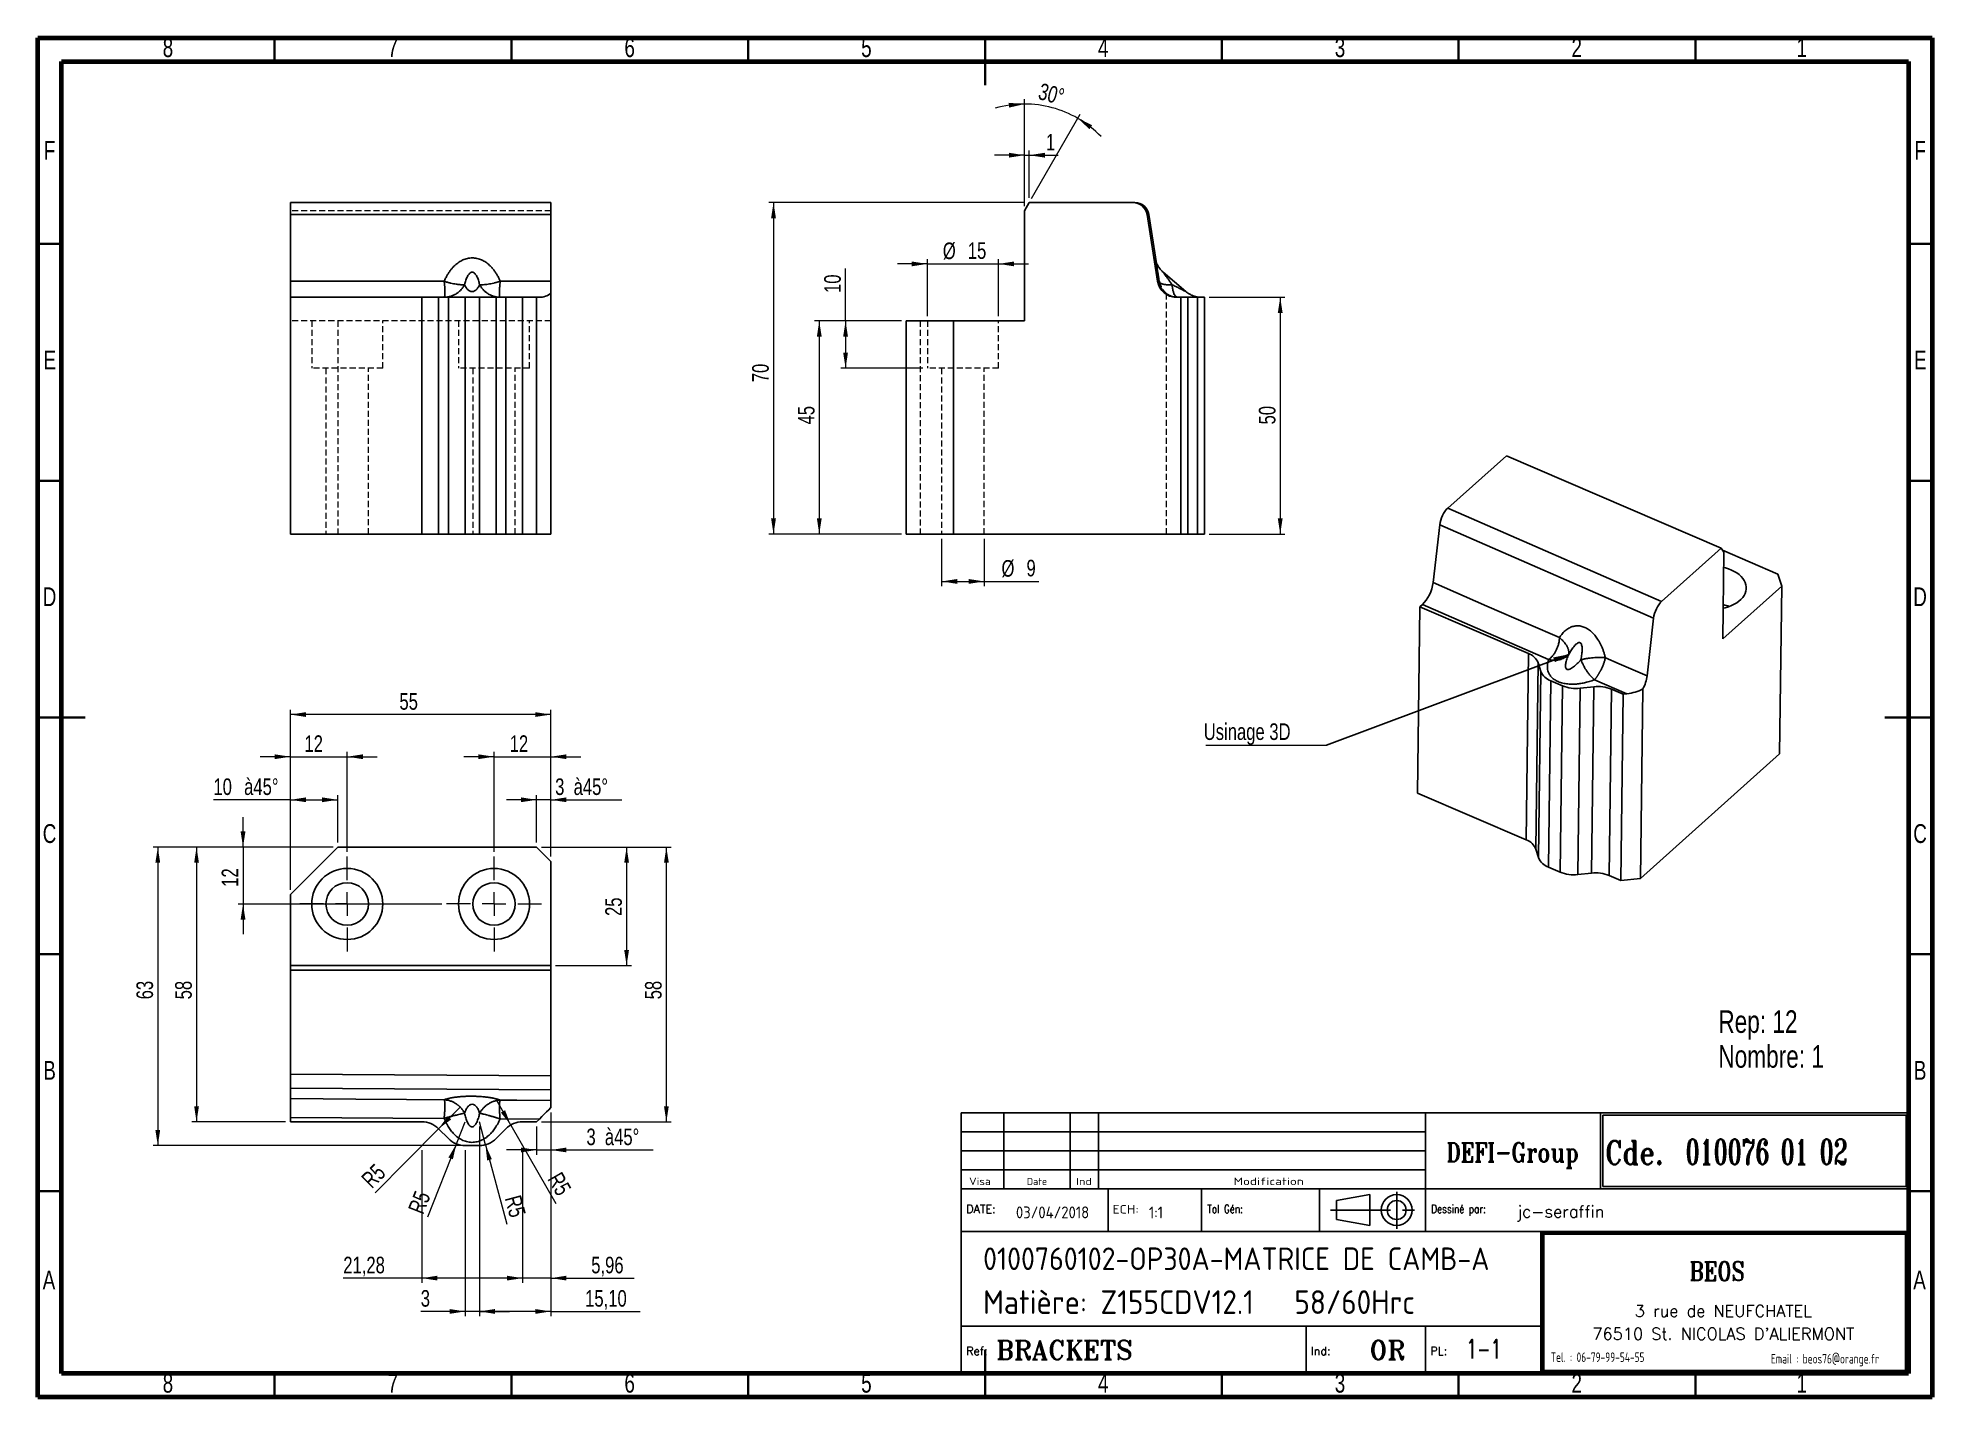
# Model space of a CAD drawing. Header units: millimetres. Extents: x 15 to 415, y 5 to 292.
import ezdxf

# ---------------------------------------------------------------- set-up
doc = ezdxf.new("R2010")
doc.units = ezdxf.units.MM
doc.linetypes.add('CENTERX2', pattern=[20.32, 12.7, -2.54, 2.54, -2.54])
doc.linetypes.add('HIDDEN', pattern=[1.905, 1.27, -0.635])
doc.layers.add('DIMENSIONS', color=176, linetype='Continuous')
doc.styles.add('SLDTEXTSTYLE0', font='TXT', dxfattribs={"width": 0.75})
doc.styles.add('SLDTEXTSTYLE1', font='ISOCP')
doc.styles.add('SLDTEXTSTYLE10', font='ISOCP', dxfattribs={"width": 1.147311})
doc.styles.add('SLDTEXTSTYLE11', font='ISOCP', dxfattribs={"width": 1.385904})
doc.styles.add('SLDTEXTSTYLE12', font='ISOCP', dxfattribs={"width": 1.246461})
doc.styles.add('SLDTEXTSTYLE13', font='ROMAND')
doc.styles.add('SLDTEXTSTYLE2', font='ROMANT', dxfattribs={"width": 0.8})
doc.styles.add('SLDTEXTSTYLE3', font='ISOCP', dxfattribs={"width": 0.8})
doc.styles.add('SLDTEXTSTYLE4', font='ROMANS', dxfattribs={"width": 0.8})
doc.styles.add('SLDTEXTSTYLE5', font='ROMANT')
doc.styles.add('SLDTEXTSTYLE6', font='ROMANS')
doc.styles.add('SLDTEXTSTYLE7', font='ROMANT', dxfattribs={"width": 0.65})
doc.styles.add('SLDTEXTSTYLE8', font='ISOCP', dxfattribs={"width": 1.446157})
doc.styles.add('SLDTEXTSTYLE9', font='ISOCP', dxfattribs={"width": 1.294402})
doc.dimstyles.new('SLDDIMSTYLE0', dxfattribs={"dimtxt": 3.5, "dimasz": 3.302, "dimexe": 0, "dimexo": 0.0625, "dimgap": 0.875, "dimtad": 1, "dimrnd": 1e-09, "dimzin": 12, "dimdsep": 46, "dimtxsty": 'SLDTEXTSTYLE0', "dimsah": 1, "dimcen": 0.09, "dimadec": 0, "dimazin": 3, "dimtfac": 1, "dimtmove": 0, "dimatfit": 0, "dimfxl": 1, "dimfrac": 2, "dimtolj": 1, "dimtzin": 12, "dimarcsym": 0})
doc.dimstyles.new('SLDDIMSTYLE1', dxfattribs={"dimtxt": 3.5, "dimasz": 3.302, "dimexe": 0, "dimexo": 0.0625, "dimgap": 0.875, "dimtad": 1, "dimrnd": 1e-09, "dimzin": 12, "dimdsep": 46, "dimtxsty": 'SLDTEXTSTYLE0', "dimsah": 1, "dimcen": 0.09, "dimadec": 0, "dimazin": 3, "dimtfac": 1, "dimtofl": 0, "dimtmove": 0, "dimatfit": 3, "dimfxl": 1, "dimfrac": 2, "dimtolj": 1, "dimtzin": 12, "dimarcsym": 0})
doc.dimstyles.new('SLDDIMSTYLE2', dxfattribs={"dimtxt": 3.5, "dimasz": 3.302, "dimexe": 0, "dimexo": 0.0625, "dimgap": 0.875, "dimtad": 1, "dimdec": 4, "dimzin": 12, "dimdsep": 46, "dimtxsty": 'SLDTEXTSTYLE0', "dimsah": 1, "dimcen": 0.09, "dimazin": 3, "dimtfac": 1, "dimtofl": 0, "dimtmove": 0, "dimatfit": 3, "dimfxl": 1, "dimfrac": 2, "dimtolj": 1, "dimtzin": 12, "dimarcsym": 0})
doc.dimstyles.new('SLDDIMSTYLE3', dxfattribs={"dimtxt": 3.5, "dimasz": 3.302, "dimexe": 0, "dimexo": 0.0625, "dimgap": 0.875, "dimtad": 1, "dimrnd": 1e-09, "dimzin": 12, "dimdsep": 46, "dimtxsty": 'SLDTEXTSTYLE0', "dimsah": 1, "dimcen": 0, "dimadec": 0, "dimazin": 3, "dimtfac": 1, "dimtofl": 0, "dimtmove": 1, "dimatfit": 3, "dimfxl": 1, "dimfrac": 2, "dimtolj": 1, "dimtzin": 12, "dimarcsym": 0})
doc.dimstyles.new('SLDDIMSTYLE4', dxfattribs={"dimtxt": 3.5, "dimasz": 3.302, "dimexe": 0, "dimexo": 0.0625, "dimgap": 0.875, "dimtad": 1, "dimrnd": 1e-09, "dimzin": 12, "dimdsep": 46, "dimtxsty": 'SLDTEXTSTYLE0', "dimsah": 1, "dimcen": 0, "dimadec": 0, "dimazin": 3, "dimtfac": 1, "dimtofl": 0, "dimtmove": 0, "dimatfit": 3, "dimfxl": 1, "dimfrac": 2, "dimtolj": 1, "dimtzin": 12, "dimarcsym": 0})
doc.dimstyles.new('SLDDIMSTYLE5', dxfattribs={"dimtxt": 0.18, "dimasz": 3.302, "dimexe": 0, "dimexo": 0.0625, "dimgap": 0, "dimtad": 0, "dimtih": 1, "dimtoh": 1, "dimdec": 0, "dimrnd": 1e-09, "dimzin": 0, "dimdsep": 46, "dimtxsty": 'Standard', "dimsah": 1, "dimcen": 0.09, "dimadec": 0, "dimazin": 0, "dimtfac": 3.302, "dimtdec": 0, "dimtofl": 0, "dimtmove": 0, "dimatfit": 3, "dimfxl": 1, "dimfrac": 2, "dimtolj": 1, "dimtzin": 0, "dimarcsym": 0})

msp = doc.modelspace()

# ---------------------------------------------------------------- texts
at = {"color": 7, "linetype": 'Continuous', "lineweight": 0, "char_height": 3.96875, "attachment_point": 2, "style": 'SLDTEXTSTYLE0'}
for s, insert in [('8', (42.46004, 291.91948)), ('7', (89.96004, 291.91948)), ('6', (139.96004, 291.91948)), ('5', (189.96004, 291.91948)), ('4', (239.96004, 291.91948)), ('3', (289.96004, 291.91948)), ('2', (339.96004, 291.91948)), ('1', (387.46004, 291.91948)), ('F', (17.45774, 270.22715)), ('F', (412.45774, 270.22715)), ('E', (17.50781, 225.97715)), ('E', (412.50781, 225.97715)), ('D', (17.45269, 175.97715)), ('D', (412.45269, 175.97715)), ('C', (17.45866, 125.97715)), ('C', (412.45866, 125.97715)), ('B', (17.4706, 75.97715)), ('B', (412.4706, 75.97715)), ('A', (17.33969, 31.72715)), ('A', (412.33969, 31.72715)), ('8', (42.46004, 9.91948)), ('7', (89.96004, 9.91948)), ('6', (139.96004, 9.91948)), ('5', (189.96004, 9.91948)), ('4', (239.96004, 9.91948)), ('3', (289.96004, 9.91948)), ('2', (339.96004, 9.91948)), ('1', (387.46004, 9.91948))]:
    msp.add_mtext(s, dxfattribs=dict(at, insert=insert))
at = {"layer": 'DIMENSIONS'}
for s, insert, char_height, attachment_point, style in [('DEFI-Group', (326.4195, 58.70072), 4, 2, 'SLDTEXTSTYLE2'), ('Cde.', (346, 59.12589), 5, 1, 'SLDTEXTSTYLE2'), ('010076 01 02', (362.97286, 59.43984), 5.2916667, 1, 'SLDTEXTSTYLE7'), ('Visa', (211.6551, 51.34751), 1.567052, 1, 'SLDTEXTSTYLE12'), ('Date', (223.82407, 51.28334), 1.492431, 1, 'SLDTEXTSTYLE10'), ('Ind', (234.25446, 51.28334), 1.492431, 1, 'SLDTEXTSTYLE11'), ('Modification', (267.48919, 51.34751), 1.5670523, 1, 'SLDTEXTSTYLE8'), ('DATE:', (211.03411, 45.59841), 1.727675, 1, 'SLDTEXTSTYLE6'), ('03/04/2018', (221.53289, 45.25347), 2.5, 1, 'SLDTEXTSTYLE1'), ('ECH:', (241.91066, 45.55991), 1.814059, 1, 'SLDTEXTSTYLE9'), ('1:1', (249.61977, 45.24035), 2.5, 1, 'SLDTEXTSTYLE1'), ('Tol Gén:', (261.95157, 45.59841), 1.727675, 1, 'SLDTEXTSTYLE4'), ('Dessiné par:', (309.22087, 45.59841), 1.7276752, 1, 'SLDTEXTSTYLE4'), ('jc-seraffin', (327.35515, 45.41997), 2.5, 1, 'SLDTEXTSTYLE5'), ('0100760102-OP30A-MATRICE DE CAMB-A', (214.60273, 36.59626), 4.7625, 1, 'SLDTEXTSTYLE1'), ('BEOS', (369.57079, 33.59488), 4, 2, 'SLDTEXTSTYLE2'), ('Matière: Z155CDV12.1   58/60Hrc', (214.60273, 27.56351), 5, 1, 'SLDTEXTSTYLE1'), ('3 rue de NEUFCHATEL', (370.90924, 24.44835), 2.5, 2, 'SLDTEXTSTYLE13'), ('BRACKETS', (217.33673, 16.95138), 4, 1, 'SLDTEXTSTYLE5'), ('OR', (296.19394, 16.95138), 4, 1, 'SLDTEXTSTYLE5'), ('1-1', (316.65089, 17.17305), 4, 1, 'SLDTEXTSTYLE7'), ("76510 St. NICOLAS D'ALIERMONT", (370.90254, 19.62324), 2.5, 2, 'SLDTEXTSTYLE13'), ('Ref:', (211.03411, 15.59841), 1.727675, 1, 'SLDTEXTSTYLE6'), ('Ind:', (283.82565, 15.59841), 1.727675, 1, 'SLDTEXTSTYLE6'), ('PL:', (309.03411, 15.59841), 1.727675, 1, 'SLDTEXTSTYLE6'), ('Tel. : 06-79-99-54-55', (344.36027, 14.42858), 2, 2, 'SLDTEXTSTYLE3'), ('Email : beos76@orange.fr', (392.37248, 14.0972), 2, 2, 'SLDTEXTSTYLE3')]:
    msp.add_mtext(s, dxfattribs=dict(at, insert=insert, char_height=char_height, attachment_point=attachment_point, style=style))

# ---------------------------------------------------------------- blocks, each defined once
blk = doc.blocks.new('SW_NOTE_0')
at = {"color": 0, "linetype": 'Continuous', "lineweight": 0, "char_height": 4.763, "attachment_point": 1, "style": 'SLDTEXTSTYLE0'}
for s, insert in [('Rep: 12', (0, 6.14)), ('Nombre: 1', (0, -1.21))]:
    blk.add_mtext(s, dxfattribs=dict(at, insert=insert))
blk = doc.blocks.new('_D')
at = {"color": 7, "linetype": 'Continuous', "lineweight": 18}
for p, q in [((202.84, 244.28), (196.49, 244.28)), ((202.84, 233.23), (202.84, 245.28)), ((202.84, 244.28), (217.84, 244.28)), ((217.84, 233.23), (217.84, 245.28)), ((217.84, 244.28), (224.19, 244.28))]:
    blk.add_line(p, q, dxfattribs=at)
for points in [[(202.84, 244.28), (199.54, 244.78), (199.54, 243.77)], [(217.84, 244.28), (221.14, 243.77), (221.14, 244.78)]]:
    blk.add_solid(points, dxfattribs=at)
at = {"color": 7, "linetype": 'Continuous', "lineweight": 18, "char_height": 3.5, "attachment_point": 1, "style": 'SLDTEXTSTYLE0'}
for s, insert in [('%%c', (206.09, 248.79)), ('15', (211.37, 248.84))]:
    blk.add_mtext(s, dxfattribs=dict(at, insert=insert))
blk = doc.blocks.new('_D_1')
at = {"color": 7, "linetype": 'Continuous', "lineweight": 18}
for p, q in [((185.56, 232.23), (185.56, 243.31)), ((197.34, 232.23), (184.56, 232.23)), ((185.56, 232.23), (185.56, 222.23)), ((201.84, 222.23), (184.56, 222.23))]:
    blk.add_line(p, q, dxfattribs=at)
for points in [[(185.56, 232.23), (185.05, 228.93), (186.06, 228.93)], [(185.56, 222.23), (186.06, 225.53), (185.05, 225.53)]]:
    blk.add_solid(points, dxfattribs=at)
at = {"color": 7, "linetype": 'Continuous', "lineweight": 18, "insert": (181.04, 238.14), "char_height": 3.5, "attachment_point": 1, "rotation": 90, "style": 'SLDTEXTSTYLE0'}
blk.add_mtext('10', dxfattribs=at)
blk = doc.blocks.new('_D_2')
at = {"color": 7, "linetype": 'Continuous', "lineweight": 18}
for p, q in [((197.34, 232.23), (179, 232.23)), ((180, 232.23), (180, 187.23)), ((197.34, 187.23), (179, 187.23))]:
    blk.add_line(p, q, dxfattribs=at)
for points in [[(180, 232.23), (179.5, 228.93), (180.51, 228.93)], [(180, 187.23), (180.51, 190.53), (179.5, 190.53)]]:
    blk.add_solid(points, dxfattribs=at)
at = {"color": 7, "linetype": 'Continuous', "lineweight": 18, "insert": (175.49, 210.38), "char_height": 3.5, "attachment_point": 1, "rotation": 90, "style": 'SLDTEXTSTYLE0'}
blk.add_mtext('45', dxfattribs=at)
blk = doc.blocks.new('_D_3')
at = {"color": 7, "linetype": 'Continuous', "lineweight": 18}
for p, q in [((205.84, 186.23), (205.84, 176.23)), ((214.84, 186.23), (214.84, 176.23)), ((205.84, 177.23), (214.84, 177.23)), ((214.84, 177.23), (226.35, 177.23))]:
    blk.add_line(p, q, dxfattribs=at)
for points in [[(205.84, 177.23), (209.14, 176.72), (209.14, 177.74)], [(214.84, 177.23), (211.54, 177.74), (211.54, 176.72)]]:
    blk.add_solid(points, dxfattribs=at)
at = {"color": 7, "linetype": 'Continuous', "lineweight": 18, "char_height": 3.5, "attachment_point": 1, "style": 'SLDTEXTSTYLE0'}
for s, insert in [('%%c', (218.48, 181.74)), ('9', (223.76, 181.8))]:
    blk.add_mtext(s, dxfattribs=dict(at, insert=insert))
blk = doc.blocks.new('_D_4')
at = {"color": 7, "linetype": 'Continuous', "lineweight": 18}
for p, q in [((262.34, 237.23), (278.34, 237.23)), ((277.34, 237.23), (277.34, 187.23)), ((262.34, 187.23), (278.34, 187.23))]:
    blk.add_line(p, q, dxfattribs=at)
for points in [[(277.34, 237.23), (276.83, 233.93), (277.85, 233.93)], [(277.34, 187.23), (277.85, 190.53), (276.83, 190.53)]]:
    blk.add_solid(points, dxfattribs=at)
at = {"color": 7, "linetype": 'Continuous', "lineweight": 18, "insert": (272.83, 210.38), "char_height": 3.5, "attachment_point": 1, "rotation": 90, "style": 'SLDTEXTSTYLE0'}
blk.add_mtext('50', dxfattribs=at)
blk = doc.blocks.new('_D_5')
at = {"color": 7, "linetype": 'Continuous', "lineweight": 18}
for p, q in [((223.34, 256.5), (223.34, 268.23)), ((224.34, 258.23), (224.34, 268.23)), ((223.34, 267.23), (216.99, 267.23)), ((223.34, 267.23), (224.34, 267.23)), ((224.34, 267.23), (230.45, 267.23))]:
    blk.add_line(p, q, dxfattribs=at)
for points in [[(223.34, 267.23), (220.04, 267.74), (220.04, 266.72)], [(224.34, 267.23), (227.64, 266.72), (227.64, 267.74)]]:
    blk.add_solid(points, dxfattribs=at)
at = {"color": 7, "linetype": 'Continuous', "lineweight": 18, "insert": (227.87, 271.74), "char_height": 3.5, "attachment_point": 1, "style": 'SLDTEXTSTYLE0'}
blk.add_mtext('1', dxfattribs=at)
blk = doc.blocks.new('_D_6')
at = {"color": 7, "linetype": 'Continuous', "lineweight": 18}
for p, q in [((223.34, 256.5), (223.34, 279.03)), ((224.84, 258.1), (235.11, 275.87))]:
    blk.add_line(p, q, dxfattribs=at)
for start, end in [(90, 106.013), (60, 90), (43.987, 60)]:
    blk.add_arc((223.34, 255.5), 22.53, start, end, dxfattribs=at)
for points in [[(223.34, 278.03), (220.01, 278.29), (220.08, 277.28)], [(234.61, 275.01), (237.05, 272.73), (237.62, 273.57)]]:
    blk.add_solid(points, dxfattribs=at)
at = {"color": 7, "linetype": 'Continuous', "lineweight": 18, "insert": (226.92, 282.53), "char_height": 3.5, "attachment_point": 1, "rotation": 345.0357, "style": 'SLDTEXTSTYLE0'}
blk.add_mtext('30°', dxfattribs=at)
blk = doc.blocks.new('_D_7')
at = {"color": 7, "linetype": 'Continuous', "lineweight": 18}
for p, q in [((223.34, 257.23), (169.34, 257.23)), ((170.34, 257.23), (170.34, 187.23)), ((197.34, 187.23), (169.34, 187.23))]:
    blk.add_line(p, q, dxfattribs=at)
for points in [[(170.34, 257.23), (169.83, 253.93), (170.85, 253.93)], [(170.34, 187.23), (170.85, 190.53), (169.83, 190.53)]]:
    blk.add_solid(points, dxfattribs=at)
at = {"color": 7, "linetype": 'Continuous', "lineweight": 18, "insert": (165.83, 219.29), "char_height": 3.5, "attachment_point": 1, "rotation": 90, "style": 'SLDTEXTSTYLE0'}
blk.add_mtext('70', dxfattribs=at)
blk = doc.blocks.new('_D_8')
at = {"color": 7, "linetype": 'Continuous', "lineweight": 18}
for p, q in [((120.32, 122.12), (120.32, 132.12)), ((123.32, 119.12), (123.32, 132.12)), ((120.32, 131.12), (113.97, 131.12)), ((123.32, 131.12), (120.32, 131.12)), ((123.32, 131.12), (138.34, 131.12))]:
    blk.add_line(p, q, dxfattribs=at)
for points in [[(120.32, 131.12), (117.02, 131.63), (117.02, 130.62)], [(123.32, 131.12), (126.62, 130.62), (126.62, 131.63)]]:
    blk.add_solid(points, dxfattribs=at)
at = {"color": 7, "linetype": 'Continuous', "lineweight": 18, "char_height": 3.5, "attachment_point": 1, "style": 'SLDTEXTSTYLE0'}
for s, insert in [('3', (124.23, 135.64)), ('à45°', (128.13, 135.64))]:
    blk.add_mtext(s, dxfattribs=dict(at, insert=insert))
blk = doc.blocks.new('_D_9')
at = {"color": 7, "linetype": 'Continuous', "lineweight": 18}
for p, q in [((68.32, 112.12), (68.32, 132.12)), ((78.32, 122.12), (78.32, 132.12)), ((68.32, 131.12), (52.07, 131.12)), ((68.32, 131.12), (78.32, 131.12))]:
    blk.add_line(p, q, dxfattribs=at)
for points in [[(68.32, 131.12), (71.62, 130.62), (71.62, 131.63)], [(78.32, 131.12), (75.02, 131.63), (75.02, 130.62)]]:
    blk.add_solid(points, dxfattribs=at)
at = {"color": 7, "linetype": 'Continuous', "lineweight": 18, "char_height": 3.5, "attachment_point": 1, "style": 'SLDTEXTSTYLE0'}
for s, insert in [('10', (52.07, 135.64)), ('à45°', (58.55, 135.64))]:
    blk.add_mtext(s, dxfattribs=dict(at, insert=insert))
blk = doc.blocks.new('_D_10')
at = {"color": 7, "linetype": 'Continuous', "lineweight": 18}
for p, q in [((123.32, 65.12), (123.32, 56.18)), ((120.32, 62.12), (120.32, 56.18)), ((120.32, 57.18), (113.97, 57.18)), ((120.32, 57.18), (123.32, 57.18)), ((123.32, 57.18), (144.94, 57.18))]:
    blk.add_line(p, q, dxfattribs=at)
for points in [[(120.32, 57.18), (117.02, 57.69), (117.02, 56.68)], [(123.32, 57.18), (126.62, 56.68), (126.62, 57.69)]]:
    blk.add_solid(points, dxfattribs=at)
at = {"color": 7, "linetype": 'Continuous', "lineweight": 18, "char_height": 3.5, "attachment_point": 1, "style": 'SLDTEXTSTYLE0'}
for s, insert in [('3', (130.84, 61.7)), ('à45°', (134.73, 61.7))]:
    blk.add_mtext(s, dxfattribs=dict(at, insert=insert))
blk = doc.blocks.new('_D_11')
at = {"color": 7, "linetype": 'Continuous', "lineweight": 18}
for p, q in [((68.32, 140.22), (61.97, 140.22)), ((68.32, 112.12), (68.32, 141.22)), ((68.32, 140.22), (80.32, 140.22)), ((80.32, 120.12), (80.32, 141.22)), ((80.32, 140.22), (86.67, 140.22))]:
    blk.add_line(p, q, dxfattribs=at)
for points in [[(68.32, 140.22), (65.02, 140.72), (65.02, 139.71)], [(80.32, 140.22), (83.62, 139.71), (83.62, 140.72)]]:
    blk.add_solid(points, dxfattribs=at)
at = {"color": 7, "linetype": 'Continuous', "lineweight": 18, "insert": (71.29, 144.73), "char_height": 3.5, "attachment_point": 1, "style": 'SLDTEXTSTYLE0'}
blk.add_mtext('12', dxfattribs=at)
blk = doc.blocks.new('_D_12')
at = {"color": 7, "linetype": 'Continuous', "lineweight": 18}
for p, q in [((111.32, 140.22), (104.97, 140.22)), ((111.32, 120.12), (111.32, 141.22)), ((111.32, 140.22), (123.32, 140.22)), ((123.32, 119.12), (123.32, 141.22)), ((123.32, 140.22), (129.67, 140.22))]:
    blk.add_line(p, q, dxfattribs=at)
for points in [[(111.32, 140.22), (108.02, 140.72), (108.02, 139.71)], [(123.32, 140.22), (126.62, 139.71), (126.62, 140.72)]]:
    blk.add_solid(points, dxfattribs=at)
at = {"color": 7, "linetype": 'Continuous', "lineweight": 18, "insert": (114.63, 144.73), "char_height": 3.5, "attachment_point": 1, "style": 'SLDTEXTSTYLE0'}
blk.add_mtext('12', dxfattribs=at)
blk = doc.blocks.new('_D_13')
at = {"color": 7, "linetype": 'Continuous', "lineweight": 18}
for p, q in [((68.32, 112.12), (68.32, 150.12)), ((123.32, 149.12), (68.32, 149.12)), ((123.32, 119.12), (123.32, 150.12))]:
    blk.add_line(p, q, dxfattribs=at)
for points in [[(68.32, 149.12), (71.62, 148.62), (71.62, 149.63)], [(123.32, 149.12), (120.02, 149.63), (120.02, 148.62)]]:
    blk.add_solid(points, dxfattribs=at)
at = {"color": 7, "linetype": 'Continuous', "lineweight": 18, "insert": (91.35, 153.64), "char_height": 3.5, "attachment_point": 1, "style": 'SLDTEXTSTYLE0'}
blk.add_mtext('55', dxfattribs=at)
blk = doc.blocks.new('_D_14')
at = {"color": 7, "linetype": 'Continuous', "lineweight": 18}
for q in [(104.09, 66.17), (86.22, 48.16)]:
    blk.add_line((99.61, 61.66), q, dxfattribs=at)
blk.add_solid([(99.61, 61.66), (102.3, 63.65), (101.58, 64.36)], dxfattribs=at)
at = {"color": 7, "linetype": 'Continuous', "lineweight": 18, "insert": (83.03, 51.35), "char_height": 3.5, "attachment_point": 1, "rotation": 45, "style": 'SLDTEXTSTYLE0'}
blk.add_mtext('R5', dxfattribs=at)
blk = doc.blocks.new('_D_15')
at = {"color": 7, "linetype": 'Continuous', "lineweight": 18}
for q in [(105.22, 63.12), (97.25, 43.02)]:
    blk.add_line((103.38, 58.48), q, dxfattribs=at)
blk.add_solid([(103.38, 58.48), (101.69, 55.59), (102.63, 55.22)], dxfattribs=at)
at = {"color": 7, "linetype": 'Continuous', "lineweight": 18, "insert": (93.08, 44.67), "char_height": 3.5, "attachment_point": 1, "rotation": 68.3742, "style": 'SLDTEXTSTYLE0'}
blk.add_mtext('R5', dxfattribs=at)
blk = doc.blocks.new('_D_16')
at = {"color": 7, "linetype": 'Continuous', "lineweight": 18}
for q in [(108.22, 63.12), (114.01, 41.52)]:
    blk.add_line((109.51, 58.29), q, dxfattribs=at)
blk.add_solid([(109.51, 58.29), (109.88, 54.97), (110.86, 55.24)], dxfattribs=at)
at = {"color": 7, "linetype": 'Continuous', "lineweight": 18, "insert": (116.94, 47.92), "char_height": 3.5, "attachment_point": 1, "rotation": 285, "style": 'SLDTEXTSTYLE0'}
blk.add_mtext('R5', dxfattribs=at)
blk = doc.blocks.new('_D_17')
at = {"color": 7, "linetype": 'Continuous', "lineweight": 18}
for q in [(111.71, 67.97), (124.35, 45.88)]:
    blk.add_line((114.86, 62.45), q, dxfattribs=at)
blk.add_solid([(114.86, 62.45), (113.66, 65.57), (112.78, 65.07)], dxfattribs=at)
at = {"color": 7, "linetype": 'Continuous', "lineweight": 18, "insert": (125.55, 52.83), "char_height": 3.5, "attachment_point": 1, "rotation": 300, "style": 'SLDTEXTSTYLE0'}
blk.add_mtext('R5', dxfattribs=at)
blk = doc.blocks.new('_D_18')
at = {"color": 7, "linetype": 'Continuous', "lineweight": 18}
for p, q in [((123.32, 65.12), (123.32, 22.09)), ((108.22, 62.12), (108.22, 22.09)), ((123.32, 23.09), (108.22, 23.09)), ((123.32, 23.09), (142.2, 23.09))]:
    blk.add_line(p, q, dxfattribs=at)
for points in [[(108.22, 23.09), (111.52, 22.58), (111.52, 23.6)], [(123.32, 23.09), (120.02, 23.6), (120.02, 22.58)]]:
    blk.add_solid(points, dxfattribs=at)
at = {"color": 7, "linetype": 'Continuous', "lineweight": 18, "insert": (130.56, 27.6), "char_height": 3.5, "attachment_point": 1, "style": 'SLDTEXTSTYLE0'}
blk.add_mtext('15,10', dxfattribs=at)
blk = doc.blocks.new('_D_19')
at = {"color": 7, "linetype": 'Continuous', "lineweight": 18}
for p, q in [((105.22, 57.12), (105.22, 22.09)), ((108.22, 57.12), (108.22, 22.09)), ((105.22, 23.09), (95.85, 23.09)), ((108.22, 23.09), (105.22, 23.09)), ((108.22, 23.09), (114.57, 23.09))]:
    blk.add_line(p, q, dxfattribs=at)
for points in [[(105.22, 23.09), (101.92, 23.6), (101.92, 22.58)], [(108.22, 23.09), (111.52, 22.58), (111.52, 23.6)]]:
    blk.add_solid(points, dxfattribs=at)
at = {"color": 7, "linetype": 'Continuous', "lineweight": 18, "insert": (95.85, 27.6), "char_height": 3.5, "attachment_point": 1, "style": 'SLDTEXTSTYLE0'}
blk.add_mtext('3', dxfattribs=at)
blk = doc.blocks.new('_D_20')
at = {"color": 7, "linetype": 'Continuous', "lineweight": 18}
for p, q in [((123.32, 65.12), (123.32, 29.12)), ((117.36, 57.12), (117.36, 29.12)), ((117.36, 30.12), (111.01, 30.12)), ((123.32, 30.12), (117.36, 30.12)), ((123.32, 30.12), (140.91, 30.12))]:
    blk.add_line(p, q, dxfattribs=at)
for points in [[(117.36, 30.12), (114.06, 30.63), (114.06, 29.62)], [(123.32, 30.12), (126.62, 29.62), (126.62, 30.63)]]:
    blk.add_solid(points, dxfattribs=at)
at = {"color": 7, "linetype": 'Continuous', "lineweight": 18, "insert": (131.85, 34.64), "char_height": 3.5, "attachment_point": 1, "style": 'SLDTEXTSTYLE0'}
blk.add_mtext('5,96', dxfattribs=at)
blk = doc.blocks.new('_D_21')
at = {"color": 7, "linetype": 'Continuous', "lineweight": 18}
for p, q in [((96.08, 57.12), (96.08, 29.12)), ((117.36, 57.12), (117.36, 29.12)), ((96.08, 30.12), (79.49, 30.12)), ((117.36, 30.12), (96.08, 30.12))]:
    blk.add_line(p, q, dxfattribs=at)
for points in [[(96.08, 30.12), (99.38, 29.62), (99.38, 30.63)], [(117.36, 30.12), (114.06, 30.63), (114.06, 29.62)]]:
    blk.add_solid(points, dxfattribs=at)
at = {"color": 7, "linetype": 'Continuous', "lineweight": 18, "insert": (79.49, 34.64), "char_height": 3.5, "attachment_point": 1, "style": 'SLDTEXTSTYLE0'}
blk.add_mtext('21,28', dxfattribs=at)
blk = doc.blocks.new('_D_22')
at = {"color": 7, "linetype": 'Continuous', "lineweight": 18}
for p, q in [((58.32, 121.12), (58.32, 127.47)), ((77.32, 121.12), (57.32, 121.12)), ((58.32, 121.12), (58.32, 109.12)), ((100.32, 109.12), (57.32, 109.12)), ((58.32, 109.12), (58.32, 102.77))]:
    blk.add_line(p, q, dxfattribs=at)
for points in [[(58.32, 121.12), (58.83, 124.43), (57.81, 124.43)], [(58.32, 109.12), (57.81, 105.82), (58.83, 105.82)]]:
    blk.add_solid(points, dxfattribs=at)
at = {"color": 7, "linetype": 'Continuous', "lineweight": 18, "insert": (53.81, 112.75), "char_height": 3.5, "attachment_point": 1, "rotation": 90, "style": 'SLDTEXTSTYLE0'}
blk.add_mtext('12', dxfattribs=at)
blk = doc.blocks.new('_D_23')
at = {"color": 7, "linetype": 'Continuous', "lineweight": 18}
for p, q in [((77.32, 121.12), (47.5, 121.12)), ((48.5, 121.12), (48.5, 63.12)), ((67.32, 63.12), (47.5, 63.12))]:
    blk.add_line(p, q, dxfattribs=at)
for points in [[(48.5, 121.12), (48, 117.82), (49.01, 117.82)], [(48.5, 63.12), (49.01, 66.43), (48, 66.43)]]:
    blk.add_solid(points, dxfattribs=at)
at = {"color": 7, "linetype": 'Continuous', "lineweight": 18, "insert": (43.99, 88.99), "char_height": 3.5, "attachment_point": 1, "rotation": 90, "style": 'SLDTEXTSTYLE0'}
blk.add_mtext('58', dxfattribs=at)
blk = doc.blocks.new('_D_24')
at = {"color": 7, "linetype": 'Continuous', "lineweight": 18}
for p, q in [((77.32, 121.12), (39.32, 121.12)), ((40.32, 121.12), (40.32, 58.12)), ((104.22, 58.12), (39.32, 58.12))]:
    blk.add_line(p, q, dxfattribs=at)
for points in [[(40.32, 121.12), (39.81, 117.82), (40.83, 117.82)], [(40.32, 58.12), (40.83, 61.43), (39.81, 61.43)]]:
    blk.add_solid(points, dxfattribs=at)
at = {"color": 7, "linetype": 'Continuous', "lineweight": 18, "insert": (35.81, 88.99), "char_height": 3.5, "attachment_point": 1, "rotation": 90, "style": 'SLDTEXTSTYLE0'}
blk.add_mtext('63', dxfattribs=at)
blk = doc.blocks.new('_D_25')
at = {"color": 7, "linetype": 'Continuous', "lineweight": 18}
for p, q in [((121.32, 121.12), (148.72, 121.12)), ((147.72, 63.12), (147.72, 121.12)), ((121.32, 63.12), (148.72, 63.12))]:
    blk.add_line(p, q, dxfattribs=at)
for points in [[(147.72, 121.12), (147.21, 117.82), (148.23, 117.82)], [(147.72, 63.12), (148.23, 66.43), (147.21, 66.43)]]:
    blk.add_solid(points, dxfattribs=at)
at = {"color": 7, "linetype": 'Continuous', "lineweight": 18, "insert": (143.21, 88.99), "char_height": 3.5, "attachment_point": 1, "rotation": 90, "style": 'SLDTEXTSTYLE0'}
blk.add_mtext('58', dxfattribs=at)
blk = doc.blocks.new('_D_26')
at = {"color": 7, "linetype": 'Continuous', "lineweight": 18}
for p, q in [((121.32, 121.12), (140.32, 121.12)), ((139.32, 121.12), (139.32, 96.12)), ((124.32, 96.12), (140.32, 96.12))]:
    blk.add_line(p, q, dxfattribs=at)
for points in [[(139.32, 121.12), (138.81, 117.82), (139.83, 117.82)], [(139.32, 96.12), (139.83, 99.43), (138.81, 99.43)]]:
    blk.add_solid(points, dxfattribs=at)
at = {"color": 7, "linetype": 'Continuous', "lineweight": 18, "insert": (134.81, 106.59), "char_height": 3.5, "attachment_point": 1, "rotation": 90, "style": 'SLDTEXTSTYLE0'}
blk.add_mtext('25', dxfattribs=at)
blk = doc.blocks.new('SW_CENTERMARKSYMBOL_0')
at = {"color": 0, "linetype": 'Continuous', "lineweight": 0}
for p, q in [((0, 5), (0, 10)), ((-5, 0), (-10, 0)), ((0, 0), (-2.5, 0)), ((0, 0), (0, 2.5)), ((0, 0), (0, -2.5)), ((0, 0), (2.5, 0)), ((5, 0), (10, 0)), ((0, -5), (0, -10))]:
    blk.add_line(p, q, dxfattribs=at)
blk = doc.blocks.new('SW_CENTERMARKSYMBOL_1')
at = {"color": 0, "linetype": 'Continuous', "lineweight": 0}
for p, q in [((0, 5), (0, 10)), ((-5, 0), (-10, 0)), ((0, 0), (-2.5, 0)), ((0, 0), (0, 2.5)), ((0, 0), (0, -2.5)), ((0, 0), (2.5, 0)), ((5, 0), (10, 0)), ((0, -5), (0, -10))]:
    blk.add_line(p, q, dxfattribs=at)
blk = doc.blocks.new('SW_NOTE_1')
at = {"color": 0, "linetype": 'Continuous', "lineweight": 0}
blk.add_line((-25.48, 0), (0, 0), dxfattribs=at)
at = {"color": 0, "linetype": 'Continuous', "lineweight": 0, "insert": (-25.92, 4.61), "char_height": 3.5, "attachment_point": 1, "style": 'SLDTEXTSTYLE0'}
blk.add_mtext('Usinage 3D', dxfattribs=at)

# ---------------------------------------------------------------- dimensions: what is measured, and where the dimension line sits
at = {"color": 7, "linetype": 'Continuous', "lineweight": 18}
dim = msp.add_angular_dim_2l(base=(229.17194, 277.2594), line1=((224.34095, 257.22991), (223.34095, 255.49786)), line2=((223.34095, 232.22991), (223.34095, 255.49786)), dimstyle='SLDDIMSTYLE2', dxfattribs=at)
dim.commit()
dim.dimension.update_dxf_attribs({"geometry": '_D_6', "text_midpoint": (229.15839, 277.26303), "dimtype": 162})
for base, p1, p2, dimstyle, picture, middle in [((224.34095, 267.22991), (223.34095, 255.49786), (224.34095, 257.22991), 'SLDDIMSTYLE0', '_D_5', (229.15839, 267.22991)), ((68.32088, 149.12412), (123.32088, 118.12412), (68.32088, 111.12412), 'SLDDIMSTYLE1', '_D_13', (93.93271, 149.12412)), ((80.32088, 140.21579), (68.32088, 111.12412), (80.32088, 119.12412), 'SLDDIMSTYLE0', '_D_11', (73.87969, 140.21579)), ((123.32088, 140.21579), (111.32088, 119.12412), (123.32088, 118.12412), 'SLDDIMSTYLE0', '_D_12', (117.22008, 140.21579)), ((108.22088, 23.09251), (123.32088, 66.12412), (108.22088, 63.12412), 'SLDDIMSTYLE1', '_D_18', (136.37943, 23.09251)), ((117.36301, 30.12412), (123.32088, 66.12412), (117.36301, 58.12412), 'SLDDIMSTYLE0', '_D_20', (136.37943, 30.12412)), ((96.07874, 30.12412), (117.36301, 58.12412), (96.07874, 58.12412), 'SLDDIMSTYLE1', '_D_21', (85.30721, 30.12412)), ((105.22088, 23.09251), (108.22088, 58.12412), (105.22088, 58.12412), 'SLDDIMSTYLE0', '_D_19', (97.13978, 23.09251))]:
    dim = msp.add_linear_dim(base=base, p1=p1, p2=p2, dimstyle=dimstyle, dxfattribs=at)
    dim.commit()
    dim.dimension.update_dxf_attribs({"geometry": picture, "text_midpoint": middle, "dimtype": 160})
for base, p1, p2, dimstyle, picture, middle in [((170.34095, 187.22991), (224.34095, 257.22991), (198.34095, 187.22991), 'SLDDIMSTYLE1', '_D_7', (170.34095, 221.87306)), ((185.55521, 222.22991), (198.34095, 232.22991), (202.84095, 222.22991), 'SLDDIMSTYLE1', '_D_1', (185.55521, 240.72225)), ((277.34095, 187.22991), (261.34095, 237.22991), (261.34095, 187.22991), 'SLDDIMSTYLE1', '_D_4', (277.34095, 212.96506)), ((180.00377, 187.22991), (198.34095, 232.22991), (198.34095, 187.22991), 'SLDDIMSTYLE1', '_D_2', (180.00377, 212.96506)), ((58.32018, 109.12412), (78.32088, 121.12412), (101.32088, 109.12412), 'SLDDIMSTYLE0', '_D_22', (58.32018, 115.34007)), ((40.32018, 58.12412), (78.32088, 121.12412), (105.22088, 58.12412), 'SLDDIMSTYLE1', '_D_24', (40.32018, 91.57298)), ((48.50325, 63.12412), (78.32088, 121.12412), (68.32088, 63.12412), 'SLDDIMSTYLE1', '_D_23', (48.50325, 91.57298)), ((147.71951, 121.12412), (120.32088, 63.12412), (120.32088, 121.12412), 'SLDDIMSTYLE1', '_D_25', (147.71951, 91.57298)), ((139.3209, 96.12412), (120.32088, 121.12412), (123.32088, 96.12412), 'SLDDIMSTYLE1', '_D_26', (139.3209, 109.17749))]:
    dim = msp.add_linear_dim(base=base, p1=p1, p2=p2, angle=90, dimstyle=dimstyle, dxfattribs=at)
    dim.commit()
    dim.dimension.update_dxf_attribs({"geometry": picture, "text_midpoint": middle, "dimtype": 160})
for base, p1, p2, text, dimstyle, picture, middle in [((217.84095, 244.27517), (202.84095, 232.22991), (217.84095, 232.22991), '%%c<>', 'SLDDIMSTYLE0', '_D', (211.31388, 244.27517)), ((214.84095, 177.22991), (205.84095, 187.22991), (214.84095, 187.22991), '%%c<>', 'SLDDIMSTYLE1', '_D_3', (222.41675, 177.22991)), ((78.32088, 131.12412), (68.32088, 111.12412), (78.32088, 121.12412), '<> à45°', 'SLDDIMSTYLE1', '_D_9', (60.41169, 131.12412)), ((120.32088, 131.12412), (123.32088, 118.12412), (120.32088, 121.12412), '<> à45°', 'SLDDIMSTYLE0', '_D_8', (131.28804, 131.12412)), ((123.32088, 57.18396), (120.32088, 63.12412), (123.32088, 66.12412), '<> à45°', 'SLDDIMSTYLE0', '_D_10', (137.88979, 57.18396))]:
    dim = msp.add_linear_dim(base=base, p1=p1, p2=p2, text=text, dimstyle=dimstyle, dxfattribs=at)
    dim.commit()
    dim.dimension.update_dxf_attribs({"geometry": picture, "text_midpoint": middle, "dimtype": 160})
for center, mpoint, dimstyle, picture, middle in [((96.07874, 58.12412), (99.61427, 61.65965), 'SLDDIMSTYLE3', '_D_14', (87.86115, 49.90652)), ((117.36301, 58.12412), (114.86301, 62.45424), 'SLDDIMSTYLE3', '_D_17', (123.21608, 47.98633)), ((105.22088, 63.12412), (103.37816, 58.47606), 'SLDDIMSTYLE4', '_D_15', (98.175, 45.35164)), ((108.22088, 63.12412), (109.51497, 58.29449), 'SLDDIMSTYLE4', '_D_16', (113.35749, 43.95406))]:
    dim = msp.add_radius_dim(center=center, mpoint=mpoint, dimstyle=dimstyle, dxfattribs=at)
    dim.commit()
    dim.dimension.update_dxf_attribs({"geometry": picture, "text_midpoint": middle, "dimtype": 164})

# ---------------------------------------------------------------- linework, layer by layer
at = {"color": 7, "linetype": 'Continuous', "lineweight": 70}
for p, q in [((15, 5), (15, 292)), ((15, 292), (415, 292)), ((415, 292), (415, 5)), ((20, 10), (20, 287)), ((20, 287), (410, 287)), ((410, 287), (410, 10)), ((410, 10), (20, 10)), ((415, 5), (15, 5))]:
    msp.add_line(p, q, dxfattribs=at)
at = {"color": 7, "linetype": 'Continuous', "lineweight": 35}
for p, q in [((65, 287), (65, 292)), ((115, 287), (115, 292)), ((165, 287), (165, 292)), ((215, 292), (215, 282)), ((215, 287), (215, 292)), ((265, 287), (265, 292)), ((315, 287), (315, 292)), ((365, 287), (365, 292)), ((20, 248.5), (15, 248.5)), ((410, 248.5), (415, 248.5)), ((20, 198.5), (15, 198.5)), ((410, 198.5), (415, 198.5)), ((15, 148.5), (25, 148.5)), ((20, 148.5), (15, 148.5)), ((415, 148.5), (405, 148.5)), ((410, 148.5), (415, 148.5)), ((20, 98.5), (15, 98.5)), ((410, 98.5), (415, 98.5)), ((20, 48.5), (15, 48.5)), ((410, 48.5), (415, 48.5)), ((215, 5), (215, 15)), ((65, 10), (65, 5)), ((115, 10), (115, 5)), ((165, 10), (165, 5)), ((215, 10), (215, 5)), ((265, 10), (265, 5)), ((315, 10), (315, 5)), ((365, 10), (365, 5))]:
    msp.add_line(p, q, dxfattribs=at)
at = {"color": 7, "linetype": 'Continuous', "lineweight": 25}
for p, q in [((123.32087, 257.22991), (68.32088, 257.22991)), ((68.32088, 257.22991), (68.32088, 254.69921)), ((123.32087, 254.69921), (123.32087, 257.22991)), ((223.34095, 255.49786), (224.34095, 257.22991)), ((224.34095, 257.22991), (246.25251, 257.22991)), ((246.63586, 257.22991), (246.25251, 257.22991)), ((68.32088, 254.69921), (123.32087, 254.69921)), ((68.32088, 254.69921), (68.32088, 240.60423)), ((123.32087, 240.60436), (123.32087, 254.69921)), ((223.34095, 232.22991), (223.34095, 255.49786)), ((249.21565, 254.69921), (251.44813, 240.60423)), ((249.21565, 254.69921), (249.599, 254.69921)), ((251.23193, 244.38955), (249.599, 254.69921)), ((82.15723, 240.60417), (68.32088, 240.60417)), ((68.32088, 240.60417), (68.32088, 237.22991)), ((112.62546, 240.60408), (116.15641, 240.60417)), ((123.32087, 240.60436), (116.15641, 240.60417)), ((123.32087, 238.06133), (123.32087, 240.60436)), ((251.54458, 240.60417), (251.44814, 240.60417)), ((251.75696, 240.60408), (251.78155, 240.60417)), ((257.42192, 238.42868), (252.62521, 242.52556)), ((68.32088, 237.22991), (68.32088, 187.22991)), ((96.07874, 237.22991), (68.32088, 237.22991)), ((96.07874, 237.22991), (96.07874, 187.22991)), ((99.61427, 237.22991), (96.07874, 237.22991)), ((99.61427, 237.22991), (99.61427, 187.22991)), ((101.68534, 237.22991), (99.61427, 237.22991)), ((100.77707, 237.22991), (100.8428, 237.29457)), ((101.68534, 237.22991), (101.68534, 187.22991)), ((105.22088, 237.22991), (101.68534, 237.22991)), ((105.22088, 237.22991), (105.22088, 187.22991)), ((108.22088, 237.22991), (105.22088, 237.22991)), ((108.22088, 237.22991), (108.22088, 187.22991)), ((111.75641, 237.22991), (108.22088, 237.22991)), ((111.75641, 237.22991), (111.75641, 187.22991)), ((113.82748, 237.22991), (111.75641, 237.22991)), ((112.54344, 237.29376), (112.59792, 237.22991)), ((113.82748, 237.22991), (113.82748, 187.22991)), ((117.36301, 237.22991), (113.82748, 237.22991)), ((117.36301, 237.22991), (117.36301, 187.22991)), ((120.32088, 237.22991), (117.36301, 237.22991)), ((120.32088, 237.22991), (120.32088, 187.22991)), ((120.89638, 237.22991), (120.32088, 237.22991)), ((123.32087, 187.22991), (123.32087, 238.06133)), ((256.34095, 237.22991), (255.39899, 237.22991)), ((255.56574, 237.24372), (255.7076, 237.22991)), ((256.34095, 237.22991), (256.34095, 187.22991)), ((257.80541, 237.22991), (256.34095, 237.22991)), ((257.80541, 237.22991), (257.80541, 187.22991)), ((259.87648, 237.22991), (257.80541, 237.22991)), ((259.75805, 237.30911), (259.77428, 237.3108)), ((259.87648, 237.22991), (259.87648, 187.22991)), ((261.34095, 237.22991), (259.87648, 237.22991)), ((261.34095, 237.22991), (261.34095, 187.22991)), ((198.34095, 232.22991), (198.34095, 187.22991)), ((208.34095, 232.22991), (198.34095, 232.22991)), ((208.34095, 232.22991), (208.34095, 187.22991)), ((223.34095, 232.22991), (208.34095, 232.22991)), ((325.09714, 203.77109), (312.72008, 192.70297)), ((325.09714, 203.77109), (370.47923, 184.25424)), ((357.88562, 172.99248), (312.72008, 192.70297)), ((311.02227, 189.21526), (309.62739, 176.99879)), ((311.02227, 189.21526), (356.18782, 169.50477)), ((96.07874, 187.22991), (68.32088, 187.22991)), ((99.61427, 187.22991), (96.07874, 187.22991)), ((101.68534, 187.22991), (99.61427, 187.22991)), ((105.22088, 187.22991), (101.68534, 187.22991)), ((108.22088, 187.22991), (105.22088, 187.22991)), ((111.75641, 187.22991), (108.22088, 187.22991)), ((113.82748, 187.22991), (111.75641, 187.22991)), ((117.36301, 187.22991), (113.82748, 187.22991)), ((120.32088, 187.22991), (117.36301, 187.22991)), ((120.32088, 187.22991), (123.32087, 187.22991)), ((208.34095, 187.22991), (198.34095, 187.22991)), ((256.34095, 187.22991), (208.34095, 187.22991)), ((257.80541, 187.22991), (256.34095, 187.22991)), ((259.87648, 187.22991), (257.80541, 187.22991)), ((261.34095, 187.22991), (259.87648, 187.22991)), ((357.88562, 172.99248), (370.47923, 184.25424)), ((370.47923, 184.25424), (371.02765, 183.39673)), ((370.7622, 183.81179), (382.45295, 178.78411)), ((370.80671, 165.09139), (371.02765, 183.39673)), ((320.98968, 172.04016), (309.62738, 176.99873)), ((383.23374, 176.20418), (370.80671, 165.09139)), ((383.23374, 176.20418), (382.45295, 178.78411)), ((383.23374, 176.20418), (382.80646, 140.80181)), ((306.83157, 171.87264), (307.36365, 172.34845)), ((334.0164, 160.71705), (307.36365, 172.34845)), ((306.83157, 171.87264), (306.35681, 132.53668)), ((329.73538, 162.02272), (306.83157, 171.87264)), ((354.79294, 157.28841), (356.18782, 169.50477)), ((329.73538, 162.02272), (329.26062, 122.68676)), ((331.82543, 160.02839), (331.35067, 120.69242)), ((332.36445, 158.24731), (331.82543, 160.02839)), ((346.00993, 161.1211), (348.90953, 159.85579)), ((332.36445, 158.24731), (331.88969, 118.91135)), ((334.4545, 156.25298), (333.97974, 116.91702)), ((336.92988, 155.18842), (334.4545, 156.25298)), ((350.53822, 153.50684), (343.72359, 156.48078)), ((354.79294, 157.28841), (348.90953, 159.85579)), ((336.92988, 155.18842), (336.45513, 115.85246)), ((340.67438, 154.67357), (340.19962, 115.33761)), ((343.55315, 154.9848), (340.67438, 154.67357)), ((343.55315, 154.9848), (343.07839, 115.64884)), ((347.29765, 154.46996), (346.82289, 115.13399)), ((349.73827, 153.42035), (347.29765, 154.46996)), ((349.73827, 153.42035), (349.26351, 114.08439)), ((350.53822, 153.50684), (349.73827, 153.42035)), ((353.43349, 114.53522), (353.91614, 154.52527)), ((382.80646, 140.80181), (353.43349, 114.53522)), ((329.26062, 122.68676), (306.35681, 132.53668)), ((68.32088, 111.12412), (78.32088, 121.12412)), ((78.32088, 121.12412), (120.32088, 121.12412)), ((123.32087, 118.12412), (120.32088, 121.12412)), ((331.88969, 118.91135), (331.35067, 120.69242)), ((123.32087, 118.12412), (123.32087, 96.12412)), ((336.45513, 115.85246), (333.97974, 116.91702)), ((343.07839, 115.64884), (340.19962, 115.33761)), ((349.26351, 114.08439), (346.82289, 115.13399)), ((349.26351, 114.08439), (353.43349, 114.53522)), ((68.32088, 96.12412), (68.32088, 111.12412)), ((123.32087, 96.12412), (68.32088, 96.12412)), ((68.32088, 96.12412), (68.32088, 95.12412)), ((123.32087, 95.12412), (123.32087, 96.12412)), ((68.32088, 95.12412), (123.32087, 95.12412)), ((68.32088, 95.12412), (68.32088, 73.21256)), ((123.32087, 72.8292), (123.32087, 95.12412)), ((123.32087, 72.8292), (68.32088, 73.21256)), ((68.32088, 73.21256), (68.32088, 70.24942)), ((123.32087, 69.86607), (123.32087, 72.8292)), ((68.32088, 70.24942), (123.32087, 69.86607)), ((68.32088, 70.24942), (68.32088, 68.01694)), ((82.15723, 67.92049), (68.32088, 68.01693)), ((68.32088, 68.01693), (68.32088, 64.06608)), ((123.32087, 67.63361), (123.32087, 69.86607)), ((100.77707, 63.83986), (68.32088, 64.06608)), ((68.32088, 63.12412), (68.32088, 64.06608)), ((112.62546, 67.70811), (116.15641, 67.68351)), ((123.32087, 67.63361), (116.15641, 67.68351)), ((123.32087, 66.12412), (123.32087, 67.63361)), ((96.07874, 63.12412), (68.32088, 63.12412)), ((101.68534, 59.58859), (99.61427, 61.65965)), ((113.82748, 61.65965), (111.75641, 59.58859)), ((120.89638, 63.69963), (112.59792, 63.75747)), ((120.32088, 63.12412), (117.36301, 63.12412)), ((120.89638, 63.69963), (120.32088, 63.12412)), ((108.22088, 58.12411), (105.22088, 58.12411))]:
    msp.add_line(p, q, dxfattribs=at)
at = {"color": 7, "linetype": 'HIDDEN', "lineweight": 18}
for p, q in [((123.32087, 255.49786), (68.32088, 255.49786)), ((251.83146, 240.60436), (251.23193, 244.38955)), ((68.32088, 240.60417), (68.32088, 240.60423)), ((112.20853, 237.26416), (112.54363, 237.29761)), ((253.34095, 187.22991), (253.34095, 238.06133)), ((256.26652, 237.22991), (255.62521, 237.22991)), ((257.80541, 237.22991), (257.80541, 187.22991)), ((259.87648, 237.22991), (259.87648, 187.22991)), ((123.32087, 232.22991), (68.32088, 232.22991)), ((72.82088, 232.22991), (72.82088, 222.22991)), ((78.32088, 232.22991), (78.32088, 187.22991)), ((87.82088, 222.22991), (87.82088, 232.22991)), ((103.82088, 232.22991), (103.82088, 222.22991)), ((118.82087, 222.22991), (118.82087, 232.22991)), ((201.34095, 232.22991), (201.34095, 187.22991)), ((202.84095, 232.22991), (202.84095, 222.22991)), ((217.84095, 222.22991), (217.84095, 232.22991)), ((87.82088, 222.22991), (72.82088, 222.22991)), ((75.82087, 222.22991), (75.82087, 187.22991)), ((84.82087, 187.22991), (84.82087, 222.22991)), ((118.82087, 222.22991), (103.82088, 222.22991)), ((106.82088, 222.22991), (106.82088, 187.22991)), ((115.82087, 187.22991), (115.82087, 222.22991)), ((210.34095, 222.22991), (202.84095, 222.22991)), ((205.84095, 222.22991), (205.84095, 187.22991)), ((217.84095, 222.22991), (210.34095, 222.22991)), ((214.84095, 187.22991), (214.84095, 222.22991))]:
    msp.add_line(p, q, dxfattribs=at)
at = {"color": 7, "linetype": 'Continuous', "lineweight": 25, "flags": 128}
for points in [[(100.8046, 240.60408), (92.81662, 240.60412), (82.15723, 240.60417)], [(251.67457, 240.60408), (251.61888, 240.60412), (251.54458, 240.60417)], [(370.98913, 180.20507), (371.34592, 180.1093), (372.01059, 179.893), (372.63787, 179.63718), (373.22152, 179.34438), (373.75574, 179.01751), (374.23524, 178.65982), (374.65523, 178.27486), (375.01155, 177.86646), (375.30065, 177.43868), (375.51967, 176.99577), (375.66642, 176.54212), (375.73945, 176.08226), (375.73803, 175.62075), (375.66217, 175.16218), (375.51263, 174.7111), (375.2909, 174.27199), (374.99917, 173.84924), (374.64036, 173.44702), (374.21801, 173.06934), (373.73634, 172.71996), (373.20013, 172.40234), (372.6147, 172.11964), (371.98588, 171.87468), (371.31992, 171.66989), (370.88482, 171.56255)], [(336.30274, 165.35738), (329.74308, 168.22008), (320.98968, 172.04016)], [(100.8046, 67.7905), (92.81662, 67.84618), (82.15723, 67.92049)], [(123.32087, 66.12412), (122.88804, 65.69128), (122.42093, 65.22416), (121.92756, 64.7308), (121.41645, 64.21969), (120.89638, 63.69963)]]:
    msp.add_lwpolyline(points, dxfattribs=at)
at = {"color": 7, "linetype": 'Continuous', "lineweight": 25}
for centre, radius in [((80.32088, 109.12412), 7.5), ((111.32088, 109.12412), 7.5), ((80.32088, 109.12412), 4.5), ((111.32088, 109.12412), 4.5)]:
    msp.add_circle(centre, radius, dxfattribs=at)
for centre, radius, start, end in [((368.49939, 162.67771), 9.95257, 68.4558632, 76.0768847), ((328.58998, 158.73), 3.48625, 21.8656028, 70.8193532), ((335.59989, 159.54568), 3.48623, 201.8653598, 250.819373), ((339.80403, 162.21784), 7.5943, 247.7616305, 276.5808947), ((344.4235, 147.44057), 7.59427, 67.7615218, 96.5808729), ((328.11522, 119.39404), 3.48625, 21.8656028, 70.8193532), ((335.12513, 120.20972), 3.48623, 201.8653598, 250.819373), ((339.32927, 122.88188), 7.5943, 247.7616305, 276.5808947), ((343.94874, 108.10461), 7.59427, 67.7615218, 96.5808729), ((96.07874, 58.12412), 5, 45, 90), ((117.36301, 58.12412), 5, 90, 135), ((105.22088, 63.12412), 5, 225, 270), ((108.22088, 63.12412), 5, 270, 315)]:
    msp.add_arc(centre, radius, start, end, dxfattribs=at)
for centre, major_axis, ratio, start_param, end_param in [((246.25251, 254.22991), (3.00007, 0), 0.99997571, 0.157079633, 1.570796327), ((246.63586, 254.22991), (3.00007, 0), 0.99997571, 0.157079633, 1.570796327), ((255.39899, 241.22991), (-4.0001, 0), 0.99997571, 0.157079633, 1.570796327), ((120.89638, 241.22991), (0, 4), 0.993102304, 3.141592606, 3.798073501), ((312.69159, 190.34281), (1.18526, 2.75597), 0.439594293, 0.757641376, 2.17135807), ((307.40163, 175.49533), (1.58035, 3.67462), 0.439594293, 3.89923403, 5.312950724), ((357.85713, 170.63232), (1.18526, 2.75597), 0.439594293, 0.757641376, 2.17135807), ((352.56717, 155.78484), (1.58035, 3.67462), 0.439594293, 4.555714877, 5.31299813), ((350.5762, 156.65371), (5.49863, 0.90332), 0.558862926, 4.613956763, 5.270437658)]:
    msp.add_ellipse(centre, major_axis=major_axis, ratio=ratio, start_param=start_param, end_param=end_param, dxfattribs=at)
at = {"color": 7, "linetype": 'HIDDEN', "lineweight": 18}
for centre, major_axis, ratio, start_param, end_param in [((255.78234, 241.22991), (-4.0001, 0), 0.99997571, 0.157032226, 0.914315479), ((255.76544, 241.22991), (0, 4), 0.993102304, 2.485111806, 3.141592701)]:
    msp.add_ellipse(centre, major_axis=major_axis, ratio=ratio, start_param=start_param, end_param=end_param, dxfattribs=at)
at = {"color": 7, "linetype": 'Continuous', "lineweight": 25}
for points, knots in [([(112.62546, 240.60408), (112.57712, 240.71762), (112.48137, 240.94253), (112.3266, 241.27134), (112.1654, 241.58956), (111.99691, 241.89687), (111.82135, 242.19334), (111.63867, 242.47894), (111.44887, 242.75369), (111.25196, 243.01759), (111.04793, 243.27062), (110.83679, 243.51279), (110.61848, 243.74408), (110.21862, 244.13541), (109.60695, 244.63334), (108.70946, 245.14225), (107.74061, 245.47206), (106.71665, 245.58319), (105.69345, 245.47035), (104.72527, 245.13982), (103.82736, 244.63023), (103.13245, 244.06438), (102.58927, 243.51047), (102.17322, 243.01433), (101.78566, 242.47496), (101.42722, 241.89216), (101.09467, 241.26724), (100.90249, 240.82787), (100.8046, 240.60408)], [0, 0, 0, 0, 0.022814111, 0.045192211, 0.067154617, 0.088722818, 0.109919503, 0.130768574, 0.151295149, 0.171525543, 0.191487248, 0.211208875, 0.230720093, 0.25005154, 0.314209026, 0.37509776, 0.438502805, 0.500284233, 0.561970586, 0.6252354, 0.68617495, 0.750358426, 0.789144719, 0.828768571, 0.869461598, 0.911437722, 0.954891918, 1, 1, 1, 1]), ([(251.75696, 240.60408), (251.73864, 240.71762), (251.70235, 240.94253), (251.64919, 241.27134), (251.59766, 241.58956), (251.54781, 241.89687), (251.49963, 242.19334), (251.45312, 242.47894), (251.40828, 242.75369), (251.36511, 243.01759), (251.32361, 243.27062), (251.28378, 243.51279), (251.24563, 243.74408), (251.18086, 244.13541), (251.09773, 244.63334), (251.01087, 245.14225), (250.95188, 245.47206), (250.92714, 245.58319), (250.93788, 245.47035), (250.98348, 245.13982), (251.05794, 244.63023), (251.14272, 244.06438), (251.22666, 243.51047), (251.30235, 243.01433), (251.38508, 242.47496), (251.47489, 241.89216), (251.57155, 241.26724), (251.6398, 240.82787), (251.67456, 240.60408)], [0, 0, 0, 0, 0.022814111, 0.045192211, 0.067154617, 0.088722818, 0.109919503, 0.130768574, 0.151295149, 0.171525543, 0.191487248, 0.211208875, 0.230720093, 0.25005154, 0.314209026, 0.37509776, 0.438502805, 0.500284233, 0.561970586, 0.6252354, 0.68617495, 0.750358426, 0.789144719, 0.828768571, 0.869461598, 0.911437722, 0.954891918, 1, 1, 1, 1]), ([(252.62429, 242.52634), (252.46947, 242.66854), (252.1807, 242.93376), (251.83879, 243.35921), (251.58605, 243.73845), (251.4082, 244.05751), (251.29389, 244.28616), (251.2373, 244.40109), (251.2308, 244.3926), (251.22855, 244.38966)], [0, 0, 0, 0, 0.219615076, 0.4096156079, 0.5715168704, 0.7089543434, 0.8286697618, 0.9405904965, 1, 1, 1, 1]), ([(105.11845, 239.89164), (105.08281, 239.88771), (105.01222, 239.87991), (104.89804, 239.87312), (104.77983, 239.8697), (104.65762, 239.86971), (104.53226, 239.87276), (104.40437, 239.87859), (104.27464, 239.88692), (104.1437, 239.89749), (104.01219, 239.91005), (103.88073, 239.92437), (103.74988, 239.94021), (103.62021, 239.95738), (103.49225, 239.97566), (103.21639, 240.01784), (102.78037, 240.09559), (102.25666, 240.20829), (101.82517, 240.3133), (101.48636, 240.40271), (101.14554, 240.49896), (100.91812, 240.56914), (100.8046, 240.60417)], [0, 0, 0, 0, 0.040538962, 0.08028325, 0.119205443, 0.157278979, 0.194478096, 0.230777797, 0.266153837, 0.300582724, 0.334041731, 0.366508916, 0.397963145, 0.42838411, 0.45775236, 0.486049318, 0.614604597, 0.737545795, 0.803378409, 0.869107109, 0.934668287, 1, 1, 1, 1]), ([(108.27247, 239.89164), (108.20179, 240.20876), (108.11994, 240.5178), (107.92827, 241.10611), (107.81855, 241.38558), (107.56229, 241.88747), (107.41512, 242.10998), (107.08316, 242.43117), (106.89702, 242.5265), (106.5199, 242.52634), (106.33243, 242.43059), (105.99742, 242.10908), (105.84845, 241.88707), (105.58734, 241.38542), (105.47475, 241.10581), (105.27721, 240.5176), (105.19231, 240.20871), (105.11845, 239.89164)], [0, 0, 0, 0, 0.125, 0.125, 0.25, 0.25, 0.375, 0.375, 0.5, 0.5, 0.625, 0.625, 0.75, 0.75, 0.875, 0.875, 1, 1, 1, 1]), ([(112.62546, 240.60417), (112.56045, 240.58395), (112.43034, 240.54349), (112.23494, 240.48572), (112.03969, 240.43012), (111.84495, 240.37698), (111.65112, 240.32632), (111.45858, 240.27821), (111.12263, 240.19822), (110.64278, 240.09558), (110.0673, 239.99386), (109.52408, 239.92003), (109.12232, 239.88418), (108.82349, 239.87102), (108.62249, 239.8695), (108.43648, 239.8754), (108.32693, 239.88625), (108.27247, 239.89164)], [0, 0, 0, 0, 0.037409068, 0.074864867, 0.112356258, 0.149871997, 0.187400703, 0.224930835, 0.262450669, 0.385524068, 0.513974632, 0.628941487, 0.758611359, 0.818658478, 0.879472019, 0.940091477, 1, 1, 1, 1]), ([(254.51245, 239.89164), (254.44784, 239.88771), (254.31988, 239.87991), (254.13507, 239.87312), (253.95814, 239.8697), (253.7896, 239.86971), (253.62946, 239.87276), (253.47778, 239.87859), (253.33456, 239.88692), (253.19973, 239.89749), (253.07318, 239.91005), (252.95476, 239.92437), (252.84429, 239.94021), (252.74155, 239.95738), (252.64629, 239.97566), (252.4531, 240.01784), (252.19673, 240.09559), (251.97423, 240.20829), (251.83903, 240.3133), (251.75867, 240.40271), (251.70102, 240.49896), (251.68336, 240.56914), (251.67455, 240.60417)], [0, 0, 0, 0, 0.040538962, 0.08028325, 0.119205443, 0.157278979, 0.194478096, 0.230777797, 0.266153837, 0.300582724, 0.334041731, 0.366508916, 0.397963145, 0.42838411, 0.45775236, 0.486049318, 0.614604597, 0.737545795, 0.803378409, 0.869107109, 0.934668287, 1, 1, 1, 1]), ([(251.67456, 240.60408), (251.68459, 240.54586), (251.70464, 240.42939), (251.74448, 240.25665), (251.79139, 240.0857), (251.85642, 239.88476), (251.96261, 239.61068), (252.17173, 239.18599), (252.51936, 238.67749), (252.92614, 238.26357), (253.27843, 237.98616), (253.55139, 237.80475), (253.84751, 237.64166), (254.16596, 237.50036), (254.50542, 237.3842), (254.86407, 237.29757), (255.23955, 237.24073), (255.49547, 237.23355), (255.62521, 237.22991)], [0, 0, 0, 0, 0.031402392, 0.062817181, 0.09424499, 0.125686438, 0.175250126, 0.250282917, 0.376462321, 0.500012112, 0.555996559, 0.613820711, 0.673496543, 0.73503494, 0.798445814, 0.863738212, 0.930920413, 1, 1, 1, 1]), ([(105.11847, 239.89164), (105.18833, 239.71548), (105.26937, 239.54382), (105.45955, 239.21691), (105.5687, 239.06141), (105.82301, 238.78317), (105.96919, 238.65968), (106.30076, 238.48077), (106.48675, 238.42785), (106.86407, 238.42789), (107.05158, 238.48107), (107.38763, 238.65971), (107.53685, 238.78278), (107.79921, 239.06121), (107.91288, 239.21684), (108.11209, 239.54382), (108.19775, 239.71545), (108.27246, 239.89164)], [0, 0, 0, 0, 0.125, 0.125, 0.25, 0.25, 0.375, 0.375, 0.5, 0.5, 0.625, 0.625, 0.75, 0.75, 0.875, 0.875, 1, 1, 1, 1]), ([(255.41656, 237.28584), (255.42135, 237.28215), (255.48636, 237.23198), (255.55844, 237.23091), (255.62521, 237.22991)], [0, 0, 0, 0, 0.073603743, 1, 1, 1, 1]), ([(259.79111, 237.30778), (259.57509, 237.35488), (259.14305, 237.44909), (258.52691, 237.69856), (257.94318, 238.01658), (257.59627, 238.29081), (257.42281, 238.42792)], [0, 0, 0, 0, 0.249995916, 0.499997307, 0.749996784, 1, 1, 1, 1]), ([(336.30274, 165.35738), (336.30063, 165.30474), (336.29641, 165.19946), (336.28542, 165.03778), (336.27077, 164.8738), (336.25003, 164.67517), (336.20629, 164.3978), (336.10739, 163.94806), (335.92776, 163.36314), (335.699, 162.8299), (335.49248, 162.43581), (335.32876, 162.15857), (335.14793, 161.88585), (334.95046, 161.62081), (334.73716, 161.36675), (334.50905, 161.12806), (334.26773, 160.90602), (334.10095, 160.78062), (334.0164, 160.71705)], [0, 0, 0, 0, 0.031402392, 0.062817181, 0.09424499, 0.125686438, 0.175250126, 0.250282917, 0.376462321, 0.500012112, 0.555996559, 0.613820711, 0.673496543, 0.73503494, 0.798445814, 0.863738212, 0.930920413, 1, 1, 1, 1]), ([(346.00993, 161.1211), (345.98147, 161.23684), (345.9251, 161.46609), (345.83054, 161.80654), (345.72966, 162.14012), (345.62171, 162.46685), (345.50688, 162.78673), (345.38513, 163.09974), (345.25646, 163.40589), (345.12087, 163.70518), (344.97836, 163.99761), (344.82894, 164.28317), (344.67256, 164.56187), (344.38293, 165.04435), (343.92991, 165.69512), (343.24326, 166.45784), (342.48028, 167.09091), (341.65042, 167.55418), (340.79901, 167.82306), (339.97123, 167.88356), (339.18345, 167.76367), (338.55679, 167.52227), (338.05593, 167.23685), (337.66516, 166.95593), (337.29353, 166.62734), (336.9415, 166.25066), (336.60657, 165.8282), (336.40527, 165.51626), (336.30274, 165.35738)], [0, 0, 0, 0, 0.022814111, 0.045192211, 0.067154617, 0.088722818, 0.109919503, 0.130768574, 0.151295149, 0.171525543, 0.191487248, 0.211208875, 0.230720093, 0.25005154, 0.314209026, 0.37509776, 0.438502805, 0.500284233, 0.561970586, 0.6252354, 0.68617495, 0.750358426, 0.789144719, 0.828768571, 0.869461598, 0.911437722, 0.954891918, 1, 1, 1, 1]), ([(338.25244, 161.83262), (338.25949, 161.87481), (338.27345, 161.95836), (338.28356, 162.08689), (338.28593, 162.21552), (338.2803, 162.34403), (338.26734, 162.4718), (338.24755, 162.59838), (338.22148, 162.72332), (338.18971, 162.8462), (338.1528, 162.96667), (338.11135, 163.08441), (338.06593, 163.1991), (338.01714, 163.31052), (337.96554, 163.41843), (337.84745, 163.64708), (337.63322, 163.99247), (337.32785, 164.37937), (337.04918, 164.68339), (336.81586, 164.91455), (336.56812, 165.14033), (336.3911, 165.28517), (336.30275, 165.35745)], [0, 0, 0, 0, 0.040538962, 0.08028325, 0.119205443, 0.157278979, 0.194478096, 0.230777797, 0.266153837, 0.300582724, 0.334041731, 0.366508916, 0.397963145, 0.42838411, 0.45775236, 0.486049318, 0.614604597, 0.737545795, 0.803378409, 0.869107109, 0.934668287, 1, 1, 1, 1]), ([(340.84249, 160.7023), (340.91658, 161.09259), (340.97815, 161.47759), (341.0659, 162.22333), (341.09225, 162.58428), (341.09095, 163.25373), (341.06281, 163.56254), (340.92405, 164.05115), (340.81092, 164.22757), (340.50116, 164.36253), (340.30731, 164.31953), (339.89823, 164.06958), (339.68339, 163.86745), (339.25993, 163.38371), (339.05096, 163.10226), (338.64364, 162.49611), (338.44521, 162.17105), (338.25244, 161.83262)], [0, 0, 0, 0, 0.125, 0.125, 0.25, 0.25, 0.375, 0.375, 0.5, 0.5, 0.625, 0.625, 0.75, 0.75, 0.875, 0.875, 1, 1, 1, 1]), ([(334.0164, 160.71705), (333.99363, 160.65091), (333.94838, 160.5195), (333.89167, 160.32223), (333.84378, 160.12655), (333.80546, 159.93236), (333.7765, 159.73967), (333.74216, 159.4036), (333.74317, 158.93154), (333.85712, 158.31509), (334.10397, 157.70176), (334.52559, 157.09386), (335.15214, 156.53008), (335.98838, 156.06006), (336.98406, 155.7309), (338.05053, 155.55563), (339.1151, 155.51443), (340.12939, 155.57712), (341.10447, 155.71842), (341.92, 155.89886), (342.60826, 156.09135), (343.17268, 156.27269), (343.53841, 156.41083), (343.72359, 156.48078)], [0, 0, 0, 0, 0.020086996, 0.039912392, 0.059490738, 0.078837141, 0.097967258, 0.116897284, 0.178706986, 0.237576738, 0.300127015, 0.36481446, 0.431661485, 0.500028127, 0.568397275, 0.635185398, 0.699764688, 0.762371038, 0.821251767, 0.883103829, 0.921150838, 0.960075319, 1, 1, 1, 1]), ([(338.25245, 161.83261), (338.23387, 161.8098), (338.18637, 161.75149), (338.08469, 161.63929), (337.93697, 161.49521), (337.75317, 161.34398), (337.47482, 161.14953), (337.09754, 160.9474), (336.64517, 160.78445), (336.23787, 160.68512), (335.87397, 160.62678), (335.50316, 160.59561), (335.12905, 160.59029), (334.75503, 160.60978), (334.38438, 160.65024), (334.13804, 160.69496), (334.0164, 160.71705)], [0, 0, 0, 0, 0.022470538, 0.057434063, 0.115396961, 0.177530679, 0.233369393, 0.361969766, 0.477848578, 0.556554241, 0.634102477, 0.710358021, 0.785192613, 0.858485424, 0.930123172, 1, 1, 1, 1]), ([(338.25245, 161.83261), (338.11104, 161.49272), (337.98389, 161.15688), (337.77117, 160.50443), (337.68533, 160.18739), (337.5802, 159.59895), (337.56088, 159.32584), (337.63129, 158.88726), (337.7243, 158.72602), (338.0342, 158.59086), (338.24819, 158.6187), (338.72573, 158.81756), (338.98715, 158.98406), (339.51678, 159.38768), (339.78574, 159.62509), (340.3183, 160.13811), (340.58232, 160.41418), (340.84248, 160.70231)], [0, 0, 0, 0, 0.125, 0.125, 0.25, 0.25, 0.375, 0.375, 0.5, 0.5, 0.625, 0.625, 0.75, 0.75, 0.875, 0.875, 1, 1, 1, 1]), ([(343.72359, 156.48078), (343.67847, 156.51799), (343.58754, 156.59299), (343.44918, 156.71539), (343.30861, 156.84614), (343.16619, 156.98591), (343.02241, 157.13445), (342.87775, 157.29169), (342.7327, 157.45744), (342.58775, 157.63147), (342.44341, 157.81351), (342.30018, 158.00318), (342.15857, 158.20011), (341.949, 158.50604), (341.66856, 158.95243), (341.404, 159.43592), (341.19291, 159.86586), (341.01862, 160.24976), (340.90554, 160.54029), (340.84248, 160.70231)], [0, 0, 0, 0, 0.040561245, 0.081733235, 0.123495888, 0.165828289, 0.208708663, 0.25211437, 0.296021892, 0.340406837, 0.38524395, 0.430507141, 0.476169525, 0.522203474, 0.637905965, 0.766755881, 0.823539829, 0.901597068, 1, 1, 1, 1]), ([(346.00994, 161.12118), (345.95409, 161.12655), (345.84233, 161.13729), (345.66875, 161.15063), (345.4911, 161.16185), (345.3093, 161.17071), (345.12382, 161.17722), (344.93499, 161.18132), (344.59745, 161.18433), (344.0898, 161.17482), (343.42894, 161.13354), (342.75138, 161.06374), (342.20241, 160.98394), (341.7607, 160.90525), (341.44636, 160.8426), (341.13845, 160.77511), (340.94076, 160.72648), (340.84249, 160.7023)], [0, 0, 0, 0, 0.037409068, 0.074864867, 0.112356258, 0.149871997, 0.187400703, 0.224930835, 0.262450669, 0.385524068, 0.513974632, 0.628941487, 0.758611359, 0.818658478, 0.879472019, 0.940091477, 1, 1, 1, 1]), ([(343.72359, 156.48078), (343.75605, 156.51713), (343.82048, 156.58927), (343.91728, 156.70569), (344.01293, 156.82638), (344.10729, 156.95143), (344.20013, 157.0801), (344.29127, 157.21191), (344.38057, 157.34632), (344.46787, 157.48282), (344.55306, 157.62095), (344.63604, 157.76023), (344.71674, 157.90022), (344.7951, 158.04051), (344.87107, 158.1807), (344.94463, 158.32041), (345.01577, 158.45932), (345.16532, 158.75898), (345.38627, 159.23631), (345.58876, 159.74586), (345.72776, 160.13037), (345.82297, 160.41275), (345.92562, 160.75478), (345.98026, 160.99216), (346.00993, 161.1211)], [0, 0, 0, 0, 0.03523592, 0.069938386, 0.104108242, 0.137746368, 0.170853689, 0.203431175, 0.235479845, 0.267000768, 0.29799507, 0.328463934, 0.358408607, 0.3878304, 0.4167307, 0.445110967, 0.472972744, 0.500317662, 0.623616622, 0.750007225, 0.792935991, 0.848911805, 0.917934312, 1, 1, 1, 1]), ([(112.62546, 67.70811), (112.57712, 67.72643), (112.48137, 67.76272), (112.3266, 67.81588), (112.1654, 67.86741), (111.99691, 67.91725), (111.82135, 67.96543), (111.63867, 68.01194), (111.44887, 68.05678), (111.25196, 68.09995), (111.04793, 68.14145), (110.83679, 68.18128), (110.61848, 68.21944), (110.21862, 68.28421), (109.60695, 68.36734), (108.70946, 68.4542), (107.74061, 68.51319), (106.71665, 68.53793), (105.69345, 68.52719), (104.72527, 68.48158), (103.82736, 68.40713), (103.13245, 68.32235), (102.58927, 68.2384), (102.17322, 68.16272), (101.78566, 68.07999), (101.42722, 67.99018), (101.09467, 67.89352), (100.90249, 67.82526), (100.8046, 67.7905)], [0, 0, 0, 0, 0.022814111, 0.045192211, 0.067154617, 0.088722818, 0.109919503, 0.130768574, 0.151295149, 0.171525543, 0.191487248, 0.211208875, 0.230720093, 0.25005154, 0.314209026, 0.37509776, 0.438502805, 0.500284233, 0.561970586, 0.6252354, 0.68617495, 0.750358426, 0.789144719, 0.828768571, 0.869461598, 0.911437722, 0.954891918, 1, 1, 1, 1]), ([(100.8046, 67.7905), (100.80958, 67.78048), (100.81953, 67.76043), (100.83547, 67.72059), (100.8518, 67.67368), (100.87349, 67.60865), (100.89633, 67.50246), (100.92452, 67.29334), (100.95064, 66.94571), (100.95664, 66.53892), (100.95072, 66.18663), (100.94125, 65.91368), (100.92669, 65.61756), (100.907, 65.29911), (100.88223, 64.95964), (100.85228, 64.601), (100.81752, 64.22552), (100.79068, 63.9696), (100.77707, 63.83986)], [0, 0, 0, 0, 0.031402392, 0.062817181, 0.09424499, 0.125686438, 0.175250126, 0.250282917, 0.376462321, 0.500012112, 0.555996559, 0.613820711, 0.673496543, 0.73503494, 0.798445814, 0.863738212, 0.930920413, 1, 1, 1, 1]), ([(105.11847, 64.95262), (105.09871, 64.94918), (105.0482, 64.94041), (104.93992, 64.92159), (104.78418, 64.8915), (104.59159, 64.85172), (104.3014, 64.78851), (103.91054, 64.69784), (103.44444, 64.58365), (103.0267, 64.47694), (102.65478, 64.37902), (102.27702, 64.2768), (101.89716, 64.17122), (101.51885, 64.06299), (101.14537, 63.95316), (100.89881, 63.87731), (100.77707, 63.83986)], [0, 0, 0, 0, 0.022470538, 0.057434063, 0.115396961, 0.177530679, 0.233369393, 0.361969766, 0.477848578, 0.556554241, 0.634102477, 0.710358021, 0.785192613, 0.858485424, 0.930123172, 1, 1, 1, 1]), ([(105.11845, 64.95261), (105.08281, 65.01723), (105.01222, 65.14518), (104.89804, 65.33), (104.77983, 65.50693), (104.65762, 65.67547), (104.53226, 65.83561), (104.40437, 65.98728), (104.27464, 66.13051), (104.1437, 66.26534), (104.01219, 66.39189), (103.88073, 66.51031), (103.74988, 66.62077), (103.62021, 66.72351), (103.49225, 66.81878), (103.21639, 67.01197), (102.78037, 67.26834), (102.25666, 67.49084), (101.82517, 67.62603), (101.48636, 67.7064), (101.14554, 67.76405), (100.91812, 67.7817), (100.8046, 67.79052)], [0, 0, 0, 0, 0.040538962, 0.08028325, 0.119205443, 0.157278979, 0.194478096, 0.230777797, 0.266153837, 0.300582724, 0.334041731, 0.366508916, 0.397963145, 0.42838411, 0.45775236, 0.486049318, 0.614604597, 0.737545795, 0.803378409, 0.869107109, 0.934668287, 1, 1, 1, 1]), ([(108.27247, 64.93063), (108.20179, 65.15973), (108.11994, 65.38308), (107.92827, 65.80852), (107.81855, 66.01074), (107.56229, 66.37434), (107.41512, 66.53577), (107.08316, 66.76962), (106.89702, 66.83964), (106.5199, 66.84215), (106.33243, 66.77444), (105.99742, 66.545), (105.84845, 66.38599), (105.58734, 66.02618), (105.47475, 65.8254), (105.27721, 65.40275), (105.19231, 65.18067), (105.11845, 64.95261)], [0, 0, 0, 0, 0.125, 0.125, 0.25, 0.25, 0.375, 0.375, 0.5, 0.5, 0.625, 0.625, 0.75, 0.75, 0.875, 0.875, 1, 1, 1, 1]), ([(105.11847, 64.95262), (105.18833, 64.60318), (105.26937, 64.26259), (105.45955, 63.61369), (105.5687, 63.30491), (105.82301, 62.75198), (105.96919, 62.50633), (106.30076, 62.14963), (106.48675, 62.04351), (106.86407, 62.04095), (107.05158, 62.14498), (107.38763, 62.4965), (107.53685, 62.73926), (107.79921, 63.28896), (107.91288, 63.59645), (108.11209, 64.24276), (108.19775, 64.58215), (108.27246, 64.93063)], [0, 0, 0, 0, 0.125, 0.125, 0.25, 0.25, 0.375, 0.375, 0.5, 0.5, 0.625, 0.625, 0.75, 0.75, 0.875, 0.875, 1, 1, 1, 1]), ([(112.59793, 63.75747), (112.52761, 63.78028), (112.38591, 63.82626), (112.1717, 63.89396), (111.95495, 63.9613), (111.73625, 64.02804), (111.51625, 64.09407), (111.29564, 64.15925), (111.07511, 64.22341), (110.85539, 64.28639), (110.63722, 64.34798), (110.42135, 64.40799), (110.20853, 64.46619), (109.8946, 64.55052), (109.47691, 64.65898), (109.08584, 64.75556), (108.77695, 64.82699), (108.52351, 64.88298), (108.36234, 64.91357), (108.27246, 64.93063)], [0, 0, 0, 0, 0.040561245, 0.081733235, 0.123495888, 0.165828289, 0.208708663, 0.25211437, 0.296021892, 0.340406837, 0.38524395, 0.430507141, 0.476169525, 0.522203474, 0.637905965, 0.766755881, 0.823539829, 0.901597068, 1, 1, 1, 1]), ([(112.62546, 67.70812), (112.56045, 67.70456), (112.43034, 67.69744), (112.23494, 67.67655), (112.03969, 67.64821), (111.84495, 67.61171), (111.65112, 67.56733), (111.45858, 67.51511), (111.12263, 67.40964), (110.64278, 67.21358), (110.0673, 66.886), (109.52408, 66.48122), (109.12232, 66.09684), (108.82349, 65.7516), (108.62249, 65.48875), (108.43648, 65.21527), (108.32693, 65.02514), (108.27247, 64.93063)], [0, 0, 0, 0, 0.037409068, 0.074864867, 0.112356258, 0.149871997, 0.187400703, 0.224930835, 0.262450669, 0.385524068, 0.513974632, 0.628941487, 0.758611359, 0.818658478, 0.879472019, 0.940091477, 1, 1, 1, 1]), ([(112.59793, 63.75747), (112.5919, 63.82372), (112.57994, 63.95522), (112.56332, 64.15059), (112.54786, 64.34212), (112.53363, 64.52941), (112.5206, 64.71212), (112.50879, 64.88993), (112.49818, 65.06258), (112.48878, 65.22982), (112.48058, 65.39147), (112.47358, 65.54736), (112.46778, 65.69737), (112.46319, 65.84139), (112.4598, 65.97936), (112.4576, 66.11124), (112.4566, 66.23704), (112.45711, 66.49747), (112.46828, 66.86599), (112.49423, 67.17886), (112.52432, 67.37465), (112.55051, 67.50006), (112.58481, 67.62547), (112.61115, 67.67902), (112.62546, 67.70811)], [0, 0, 0, 0, 0.03523592, 0.069938386, 0.104108242, 0.137746368, 0.170853689, 0.203431175, 0.235479845, 0.267000768, 0.29799507, 0.328463934, 0.358408607, 0.3878304, 0.4167307, 0.445110967, 0.472972744, 0.500317662, 0.623616622, 0.750007225, 0.792935991, 0.848911805, 0.917934312, 1, 1, 1, 1]), ([(100.77707, 63.83986), (100.81895, 63.73835), (100.90218, 63.53667), (101.0363, 63.24036), (101.17619, 62.95124), (101.32254, 62.66961), (101.47518, 62.39538), (101.75463, 61.92637), (102.18746, 61.29589), (102.84486, 60.53733), (103.60816, 59.85934), (104.50952, 59.28909), (105.53821, 58.89562), (106.6527, 58.74806), (107.76876, 58.88044), (108.80193, 59.25926), (109.71083, 59.81622), (110.48353, 60.48314), (111.15219, 61.2326), (111.65446, 61.94267), (112.04156, 62.59567), (112.33751, 63.16257), (112.51039, 63.5575), (112.59793, 63.75747)], [0, 0, 0, 0, 0.020086996, 0.039912392, 0.059490738, 0.078837141, 0.097967258, 0.116897284, 0.178706986, 0.237576738, 0.300127015, 0.36481446, 0.431661485, 0.500028127, 0.568397275, 0.635185398, 0.699764688, 0.762371038, 0.821251767, 0.883103829, 0.921150838, 0.960075319, 1, 1, 1, 1])]:
    msp.add_open_spline(points, degree=3, knots=knots, dxfattribs=at)
at = {"color": 7, "linetype": 'HIDDEN', "lineweight": 18}
for points, knots in [([(251.22855, 244.38966), (251.22489, 244.39123), (251.21242, 244.39659), (251.21837, 244.31263), (251.23432, 244.15724), (251.27032, 243.90276), (251.3233, 243.55347), (251.3943, 243.10341), (251.48279, 242.55345), (251.58872, 241.9042), (251.71118, 241.16105), (251.80205, 240.61802), (251.84905, 240.3372)], [0, 0, 0, 0, 0.026797141, 0.091350524, 0.167240732, 0.254523597, 0.352865361, 0.461783381, 0.581133921, 0.710748935, 0.850418612, 1, 1, 1, 1]), ([(251.84057, 240.39869), (251.83885, 240.40034), (251.77821, 240.45861), (251.76742, 240.53244), (251.75694, 240.60417)], [0, 0, 0, 0, 0.02839898, 1, 1, 1, 1]), ([(251.75696, 240.60408), (251.79662, 240.4075), (251.86732, 240.0571), (252.03937, 239.61767), (252.21447, 239.26904), (252.40019, 238.96953), (252.61409, 238.68472), (252.84959, 238.42305), (253.17545, 238.11922), (253.62743, 237.79083), (254.24206, 237.48765), (254.89989, 237.28344), (255.35433, 237.25633), (255.56574, 237.24372)], [0, 0, 0, 0, 0.10928881, 0.194798254, 0.256514546, 0.321848375, 0.386372797, 0.45010196, 0.513048894, 0.628385631, 0.752258445, 0.884748558, 1, 1, 1, 1]), ([(254.53444, 239.89164), (254.34604, 239.88241), (253.96871, 239.86392), (253.44521, 239.87743), (252.98375, 239.91992), (252.62491, 239.98555), (252.36045, 240.06063), (252.16377, 240.14066), (251.97306, 240.24714), (251.89077, 240.34127), (251.84057, 240.39869)], [0, 0, 0, 0, 0.139276942, 0.278938993, 0.428857043, 0.561775866, 0.661477196, 0.758527297, 0.852697361, 1, 1, 1, 1]), ([(252.6247, 242.52574), (252.62729, 242.52258), (252.63279, 242.51588), (252.67158, 242.46342), (252.73168, 242.38134), (252.82024, 242.25982), (252.94031, 242.09472), (253.09489, 241.8817), (253.32044, 241.57039), (253.63629, 241.13451), (254.05782, 240.55157), (254.36742, 240.1229), (254.53444, 239.89164)], [0, 0, 0, 0, 0.0349375532, 0.074265064, 0.1186140267, 0.169538807, 0.2374965957, 0.3169131984, 0.4084055754, 0.5721701918, 0.7692012854, 1, 1, 1, 1]), ([(100.84272, 237.29231), (100.91942, 237.27591), (101.05413, 237.2471), (101.16703, 237.25404), (101.21565, 237.25702)], [0, 0, 0, 0, 0.5693755182, 1, 1, 1, 1]), ([(255.48914, 237.28593), (255.4272, 237.32321), (255.3308, 237.38125), (255.2094, 237.52326), (255.11638, 237.65841), (255.02704, 237.82084), (254.95229, 237.98654), (254.8901, 238.14787), (254.83829, 238.29938), (254.78718, 238.46862), (254.73733, 238.65618), (254.67819, 238.91243), (254.60188, 239.30959), (254.55973, 239.67329), (254.53443, 239.89164)], [0, 0, 0, 0, 0.136941865, 0.213143206, 0.290550668, 0.369064168, 0.448577787, 0.500109253, 0.55419154, 0.610746658, 0.669694318, 0.730950489, 0.838482479, 1, 1, 1, 1]), ([(254.53444, 239.89164), (254.72865, 239.79348), (255.0961, 239.60777), (255.60984, 239.34805), (256.05581, 239.12225), (256.46623, 238.91423), (256.82965, 238.7302), (257.14285, 238.57118), (257.33103, 238.47547), (257.41221, 238.43376), (257.41904, 238.42997), (257.42227, 238.42818)], [0, 0, 0, 0, 0.176376438, 0.33369493, 0.472131108, 0.591939383, 0.724293646, 0.830262549, 0.925312416, 0.964684969, 1, 1, 1, 1]), ([(255.35666, 237.2816), (255.71386, 237.28422), (256.42884, 237.28945), (257.43259, 237.2942), (258.27765, 237.2962), (258.9492, 237.29649), (259.43518, 237.29665), (259.7606, 237.29748), (259.7831, 237.30174), (259.79324, 237.30366)], [0, 0, 0, 0, 0.168492743, 0.337261626, 0.506794069, 0.63478163, 0.763899516, 0.893665011, 1, 1, 1, 1]), ([(259.65614, 237.31105), (259.8423, 237.2871), (260.22443, 237.23794), (260.51903, 237.23263), (260.67011, 237.22991)], [0, 0, 0, 0, 0.487182996, 1, 1, 1, 1])]:
    msp.add_open_spline(points, degree=3, knots=knots, dxfattribs=at)
at = {"color": 8, "linetype": 'Continuous', "lineweight": 25}
for points, knots in [([(100.8428, 237.29457), (100.84588, 237.29727), (100.87281, 237.32084), (100.90762, 237.48993), (100.94354, 237.78549), (100.95785, 238.18611), (100.95051, 238.67725), (100.92666, 239.1514), (100.90182, 239.52161), (100.88637, 239.73736), (100.86789, 239.93778), (100.84606, 240.14216), (100.82468, 240.37131), (100.8113, 240.5265), (100.8046, 240.60408)], [0, 0, 0, 0, 0.018881071, 0.164977189, 0.302587513, 0.431802612, 0.572195331, 0.715576805, 0.77565031, 0.822853073, 0.857188268, 0.904818672, 0.952422048, 1, 1, 1, 1]), ([(112.62546, 240.60408), (112.60694, 240.4075), (112.57393, 240.0571), (112.53332, 239.61767), (112.50423, 239.26904), (112.48528, 238.96953), (112.47028, 238.68473), (112.46067, 238.42301), (112.45479, 238.1194), (112.46048, 237.7895), (112.48773, 237.49305), (112.51647, 237.32113), (112.54015, 237.2971), (112.54344, 237.29376)], [0, 0, 0, 0, 0.120612011, 0.214980923, 0.28309152, 0.355194461, 0.426404132, 0.49673615, 0.566204894, 0.693491447, 0.830198482, 0.976415639, 1, 1, 1, 1]), ([(254.51245, 239.89164), (254.38544, 240.06831), (254.14514, 240.40258), (253.8093, 240.87012), (253.51748, 241.2762), (253.2489, 241.65015), (253.01087, 241.98238), (252.80716, 242.26708), (252.68142, 242.44378), (252.63341, 242.51227), (252.62005, 242.53171), (252.62452, 242.52597), (252.6247, 242.52574)], [0, 0, 0, 0, 0.175791451, 0.332598135, 0.470590852, 0.59002659, 0.722164211, 0.827937195, 0.922731818, 0.961998599, 0.99843844, 1, 1, 1, 1]), ([(105.11846, 239.89164), (105.06694, 239.80093), (104.96341, 239.61869), (104.78391, 239.35138), (104.59165, 239.09764), (104.35016, 238.81695), (104.0643, 238.53053), (103.72795, 238.24841), (103.29799, 237.94511), (102.75707, 237.64713), (102.0948, 237.4072), (101.57691, 237.28063), (101.28418, 237.26441), (101.21543, 237.2606)], [0, 0, 0, 0, 0.062702475, 0.125990247, 0.193831865, 0.254799567, 0.349936812, 0.439065353, 0.521842251, 0.671319131, 0.816594404, 0.956924384, 1, 1, 1, 1]), ([(112.20824, 237.25732), (112.1241, 237.26178), (111.81691, 237.27808), (111.40025, 237.38003), (110.96342, 237.52241), (110.63546, 237.65864), (110.31268, 237.82077), (110.03575, 237.98656), (109.79985, 238.14787), (109.59981, 238.29938), (109.39847, 238.46862), (109.19756, 238.65618), (108.95213, 238.91243), (108.62012, 239.30959), (108.40288, 239.67329), (108.27246, 239.89164)], [0, 0, 0, 0, 0.052418821, 0.191378393, 0.262773411, 0.335298475, 0.408859814, 0.483358191, 0.531639361, 0.582310463, 0.635298423, 0.690528018, 0.747920517, 0.848670035, 1, 1, 1, 1]), ([(254.51245, 239.89164), (254.52129, 239.80093), (254.53906, 239.61869), (254.57358, 239.35138), (254.61334, 239.09764), (254.66593, 238.81696), (254.7314, 238.5305), (254.81187, 238.24849), (254.91808, 237.94472), (255.05814, 237.64992), (255.23237, 237.40365), (255.35754, 237.32359), (255.41656, 237.28584)], [0, 0, 0, 0, 0.066266214, 0.133150991, 0.204848435, 0.269281279, 0.369825717, 0.464019941, 0.551501522, 0.709474025, 0.86300612, 1, 1, 1, 1]), ([(257.42227, 238.42818), (257.42247, 238.42807), (257.42839, 238.42488), (257.40622, 238.4358), (257.35285, 238.46226), (257.25943, 238.50892), (257.12524, 238.57614), (256.94227, 238.66803), (256.70709, 238.78625), (256.36343, 238.95906), (255.88252, 239.20148), (255.23968, 239.52526), (254.76729, 239.76326), (254.51245, 239.89164)], [0, 0, 0, 0, 0.001221564, 0.037657159, 0.076916775, 0.121198434, 0.172051051, 0.239793042, 0.318923455, 0.410056547, 0.573385398, 0.769865412, 1, 1, 1, 1])]:
    msp.add_open_spline(points, degree=3, knots=knots, dxfattribs=at)
at = {"layer": 'DIMENSIONS', "color": 3}
for p, q in [((308, 65), (210, 65)), ((219, 49), (219, 65)), ((233, 49), (233, 65)), ((239, 49), (239, 65)), ((210, 61), (308, 61)), ((308, 57), (210, 57)), ((210, 53), (308, 53))]:
    msp.add_line(p, q, dxfattribs=at)
at = {"layer": 'DIMENSIONS', "color": 6}
for p, q in [((210, 65), (210, 10)), ((410, 10), (410, 65)), ((410, 40), (332.38409, 40)), ((332.38409, 40), (332.38409, 10)), ((409.8, 39.8), (332.58409, 39.8)), ((332.58409, 39.8), (332.58409, 10.2)), ((409.6, 39.6), (332.78409, 39.6)), ((332.78409, 39.6), (332.78409, 10.4)), ((409.4, 39.4), (332.98409, 39.4)), ((332.98409, 39.4), (332.98409, 10.6)), ((409.4, 10.6), (409.4, 39.4)), ((409.6, 10.4), (409.6, 39.6)), ((409.8, 10.2), (409.8, 39.8)), ((210, 10), (410, 10)), ((332.58409, 10.2), (409.8, 10.2)), ((332.78409, 10.4), (409.6, 10.4)), ((332.98409, 10.6), (409.4, 10.6))]:
    msp.add_line(p, q, dxfattribs=at)
at = {"layer": 'DIMENSIONS', "color": 1}
for p, q in [((410, 65), (308, 65)), ((308, 49), (308, 65)), ((345, 49), (345, 65)), ((345.5, 49.5), (345.5, 64.5)), ((345.5, 64.5), (409.5, 64.5)), ((409.5, 64.5), (409.5, 49.5)), ((210, 49), (410, 49)), ((241, 49), (241, 40)), ((260.73069, 49), (260.73069, 40)), ((285.62034, 49), (285.62034, 40)), ((308, 49), (308, 40)), ((409.5, 49.5), (345.5, 49.5)), ((332.38409, 40), (210, 40)), ((332.38409, 20), (210, 20)), ((282.79154, 20), (282.79154, 10)), ((308, 20), (308, 10))]:
    msp.add_line(p, q, dxfattribs=at)
at = {"layer": 'DIMENSIONS'}
for p, q in [((345.5, 49.5), (345.5, 64.5)), ((345.5, 64.5), (409.5, 64.5)), ((409.5, 64.5), (409.5, 49.5)), ((409.5, 49.5), (345.5, 49.5))]:
    msp.add_line(p, q, dxfattribs=at)
at = {"layer": 'DIMENSIONS', "color": 3, "linetype": 'CENTERX2'}
for p, q in [((301.93393, 48.34798), (301.93393, 40.51332)), ((287.94646, 44.5), (306.20111, 44.5))]:
    msp.add_line(p, q, dxfattribs=at)
at = {"layer": 'DIMENSIONS', "color": 7}
for p, q in [((296.24368, 47.75), (289.24368, 46.5)), ((289.24368, 46.5), (289.24368, 42.5)), ((296.24368, 41.25), (296.24368, 47.75)), ((289.24368, 42.5), (296.24368, 41.25))]:
    msp.add_line(p, q, dxfattribs=at)
for radius in [3.25, 2]:
    msp.add_circle((301.93393, 44.5), radius, dxfattribs=at)

# ---------------------------------------------------------------- block references
at = {"color": 7, "linetype": 'Continuous', "lineweight": 0}
for name, p in [('SW_NOTE_1', (287.10609, 142.64847)), ('SW_CENTERMARKSYMBOL_0', (80.32088, 109.12412)), ('SW_CENTERMARKSYMBOL_1', (111.32088, 109.12412)), ('SW_NOTE_0', (369.85588, 80.52706))]:
    msp.add_blockref(name, p, dxfattribs=at)

msp.set_redraw_order([(e.dxf.handle, doc.entitydb.next_handle()) for e in msp.query("TEXT MTEXT ATTDEF DIMENSION ARC_DIMENSION")])  # texts and dimensions are drawn at this point

# ---------------------------------------------------------------- leaders
at = {"color": 7, "linetype": 'Continuous', "lineweight": 0}
msp.add_leader([(338.25238, 161.83265), (287.10609, 142.64847)], dimstyle='SLDDIMSTYLE5', dxfattribs=at)

doc.saveas('drawing.dxf')
